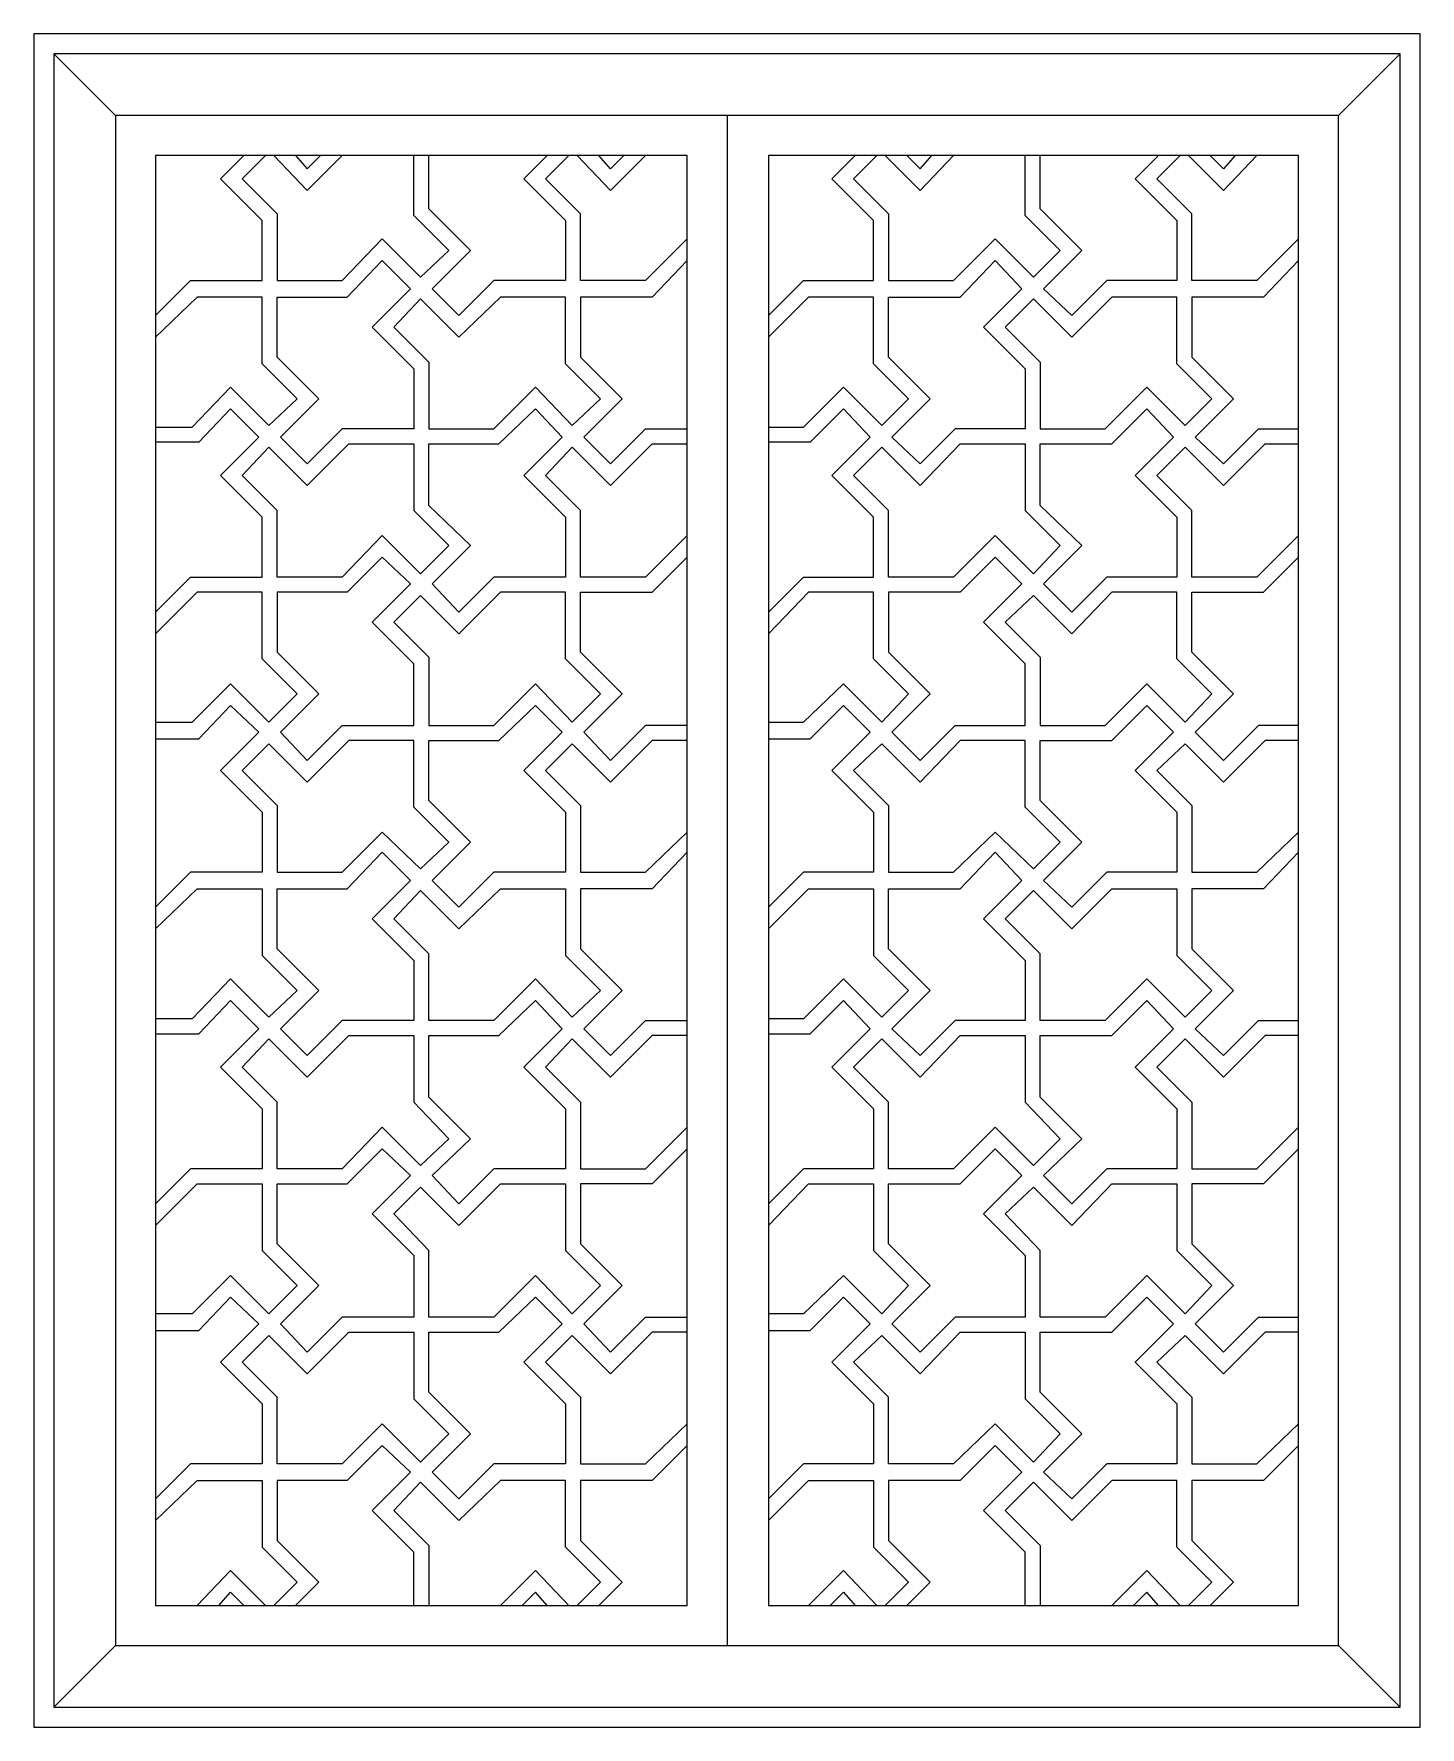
# Model space of a CAD drawing. Header units: centimetres. Extents: x -7.3 to 12.2, y -11.6 to 12.2.
import ezdxf

# ---------------------------------------------------------------- set-up
doc = ezdxf.new("R2010")
doc.units = ezdxf.units.CM
doc.header["$MEASUREMENT"] = 0
doc.layers.add('layer 1', color=7, linetype='Continuous')

msp = doc.modelspace()

# ---------------------------------------------------------------- linework, layer by layer
at = {"layer": 'layer 1', "color": 250, "lineweight": 0}
for points, knots in [([(-7.27422, 12.21956), (-7.27422, 12.21956), (12.20166, 12.21956), (12.20166, 12.21956), (12.20166, 12.21956), (12.20166, 12.21956), (12.20166, -11.56361), (12.20166, -11.56361), (12.20166, -11.56361), (12.20166, -11.56361), (-7.27422, -11.56361), (-7.27422, -11.56361), (-7.27422, -11.56361), (-7.27422, -11.56361), (-7.27422, 12.21956), (-7.27422, 12.21956)], [0, 0, 0, 0, 0.25, 0.25, 0.25, 0.25, 0.5, 0.5, 0.5, 0.5, 0.75, 0.75, 0.75, 0.75, 1, 1, 1, 1]), ([(-6.99327, 11.9386), (-6.99327, 11.9386), (11.92071, 11.9386), (11.92071, 11.9386), (11.92071, 11.9386), (11.92071, 11.9386), (11.92071, -11.28266), (11.92071, -11.28266), (11.92071, -11.28266), (11.92071, -11.28266), (-6.99327, -11.28266), (-6.99327, -11.28266), (-6.99327, -11.28266), (-6.99327, -11.28266), (-6.99327, 11.9386), (-6.99327, 11.9386)], [0, 0, 0, 0, 0.25, 0.25, 0.25, 0.25, 0.5, 0.5, 0.5, 0.5, 0.75, 0.75, 0.75, 0.75, 1, 1, 1, 1]), ([(-6.12724, 11.07257), (-6.12724, 11.07257), (11.05468, 11.07257), (11.05468, 11.07257), (11.05468, 11.07257), (11.05468, 11.07257), (11.05468, -10.41663), (11.05468, -10.41663), (11.05468, -10.41663), (11.05468, -10.41663), (-6.12724, -10.41663), (-6.12724, -10.41663), (-6.12724, -10.41663), (-6.12724, -10.41663), (-6.12724, 11.07257), (-6.12724, 11.07257)], [0, 0, 0, 0, 0.25, 0.25, 0.25, 0.25, 0.5, 0.5, 0.5, 0.5, 0.75, 0.75, 0.75, 0.75, 1, 1, 1, 1]), ([(-5.56533, -9.85472), (-5.56533, -9.85472), (-5.56533, 10.51066), (-5.56533, 10.51066), (-5.56533, 10.51066), (-5.56533, 10.51066), (1.90196, 10.51066), (1.90196, 10.51066), (1.90196, 10.51066), (1.90196, 10.51066), (1.90196, -9.85472), (1.90196, -9.85472), (1.90196, -9.85472), (1.90196, -9.85472), (-5.56533, -9.85472), (-5.56533, -9.85472)], [0, 0, 0, 0, 0.25, 0.25, 0.25, 0.25, 0.5, 0.5, 0.5, 0.5, 0.75, 0.75, 0.75, 0.75, 1, 1, 1, 1]), ([(-5.56533, 8.26332), (-5.56533, 8.26332), (-5.07381, 8.75514), (-5.07381, 8.75514), (-5.07381, 8.75514), (-5.07381, 8.75514), (-4.0673, 8.75514), (-4.0673, 8.75514), (-4.0673, 8.75514), (-4.0673, 8.75514), (-4.0673, 9.59771), (-4.0673, 9.59771), (-4.0673, 9.59771), (-4.0673, 9.59771), (-4.65237, 10.18308), (-4.65237, 10.18308), (-4.65237, 10.18308), (-4.65237, 10.18308), (-4.32479, 10.51066), (-4.32479, 10.51066)], [0, 0, 0, 0, 0.2, 0.2, 0.2, 0.2, 0.4, 0.4, 0.4, 0.4, 0.6, 0.6, 0.6, 0.6, 0.8, 0.8, 0.8, 0.8, 1, 1, 1, 1]), ([(-4.02037, 10.51066), (-4.02037, 10.51066), (-4.34795, 10.18308), (-4.34795, 10.18308), (-4.34795, 10.18308), (-4.34795, 10.18308), (-3.85643, 9.69126), (-3.85643, 9.69126), (-3.85643, 9.69126), (-3.85643, 9.69126), (-3.85643, 8.75514), (-3.85643, 8.75514), (-3.85643, 8.75514), (-3.85643, 8.75514), (-2.94348, 8.75514), (-2.94348, 8.75514), (-2.94348, 8.75514), (-2.94348, 8.75514), (-2.38186, 9.34021), (-2.38186, 9.34021), (-2.38186, 9.34021), (-2.38186, 9.34021), (-1.84342, 8.80177), (-1.84342, 8.80177), (-1.84342, 8.80177), (-1.84342, 8.80177), (-1.44545, 9.17627), (-1.44545, 9.17627), (-1.44545, 9.17627), (-1.44545, 9.17627), (-1.93697, 9.6681), (-1.93697, 9.6681), (-1.93697, 9.6681), (-1.93697, 9.6681), (-1.93697, 10.51066), (-1.93697, 10.51066)], [0, 0, 0, 0, 0.11111111, 0.11111111, 0.11111111, 0.11111111, 0.22222222, 0.22222222, 0.22222222, 0.22222222, 0.33333333, 0.33333333, 0.33333333, 0.33333333, 0.44444444, 0.44444444, 0.44444444, 0.44444444, 0.55555556, 0.55555556, 0.55555556, 0.55555556, 0.66666667, 0.66666667, 0.66666667, 0.66666667, 0.77777778, 0.77777778, 0.77777778, 0.77777778, 0.88888889, 0.88888889, 0.88888889, 0.88888889, 1, 1, 1, 1]), ([(-2.94348, 10.51066), (-2.94348, 10.51066), (-3.4353, 10.01914), (-3.4353, 10.01914), (-3.4353, 10.01914), (-3.4353, 10.01914), (-3.90336, 10.51066), (-3.90336, 10.51066)], [0, 0, 0, 0, 0.5, 0.5, 0.5, 0.5, 1, 1, 1, 1]), ([(-3.59894, 10.51066), (-3.59894, 10.51066), (-3.4353, 10.32326), (-3.4353, 10.32326), (-3.4353, 10.32326), (-3.4353, 10.32326), (-3.24789, 10.51066), (-3.24789, 10.51066)], [0, 0, 0, 0, 0.5, 0.5, 0.5, 0.5, 1, 1, 1, 1]), ([(-0.06443, 10.51066), (-0.06443, 10.51066), (-0.39201, 10.18308), (-0.39201, 10.18308), (-0.39201, 10.18308), (-0.39201, 10.18308), (0.19306, 9.59771), (0.19306, 9.59771), (0.19306, 9.59771), (0.19306, 9.59771), (0.19306, 8.75514), (0.19306, 8.75514), (0.19306, 8.75514), (0.19306, 8.75514), (-0.81345, 8.75514), (-0.81345, 8.75514), (-0.81345, 8.75514), (-0.81345, 8.75514), (-1.30497, 8.26332), (-1.30497, 8.26332), (-1.30497, 8.26332), (-1.30497, 8.26332), (-1.67948, 8.63813), (-1.67948, 8.63813), (-1.67948, 8.63813), (-1.67948, 8.63813), (-1.14103, 9.17627), (-1.14103, 9.17627), (-1.14103, 9.17627), (-1.14103, 9.17627), (-1.7264, 9.76165), (-1.7264, 9.76165), (-1.7264, 9.76165), (-1.7264, 9.76165), (-1.7264, 10.51066), (-1.7264, 10.51066)], [0, 0, 0, 0, 0.11111111, 0.11111111, 0.11111111, 0.11111111, 0.22222222, 0.22222222, 0.22222222, 0.22222222, 0.33333333, 0.33333333, 0.33333333, 0.33333333, 0.44444444, 0.44444444, 0.44444444, 0.44444444, 0.55555556, 0.55555556, 0.55555556, 0.55555556, 0.66666667, 0.66666667, 0.66666667, 0.66666667, 0.77777778, 0.77777778, 0.77777778, 0.77777778, 0.88888889, 0.88888889, 0.88888889, 0.88888889, 1, 1, 1, 1]), ([(1.90196, 9.34021), (1.90196, 9.34021), (1.31688, 8.75514), (1.31688, 8.75514), (1.31688, 8.75514), (1.31688, 8.75514), (0.40393, 8.75514), (0.40393, 8.75514), (0.40393, 8.75514), (0.40393, 8.75514), (0.40393, 9.69126), (0.40393, 9.69126), (0.40393, 9.69126), (0.40393, 9.69126), (-0.08759, 10.18308), (-0.08759, 10.18308), (-0.08759, 10.18308), (-0.08759, 10.18308), (0.23999, 10.51066), (0.23999, 10.51066)], [0, 0, 0, 0, 0.2, 0.2, 0.2, 0.2, 0.4, 0.4, 0.4, 0.4, 0.6, 0.6, 0.6, 0.6, 0.8, 0.8, 0.8, 0.8, 1, 1, 1, 1]), ([(0.357, 10.51066), (0.357, 10.51066), (0.82506, 10.01914), (0.82506, 10.01914), (0.82506, 10.01914), (0.82506, 10.01914), (1.31688, 10.51066), (1.31688, 10.51066)], [0, 0, 0, 0, 0.5, 0.5, 0.5, 0.5, 1, 1, 1, 1]), ([(1.01247, 10.51066), (1.01247, 10.51066), (0.82506, 10.32326), (0.82506, 10.32326), (0.82506, 10.32326), (0.82506, 10.32326), (0.66142, 10.51066), (0.66142, 10.51066)], [0, 0, 0, 0, 0.5, 0.5, 0.5, 0.5, 1, 1, 1, 1]), ([(3.04894, -9.85472), (3.04894, -9.85472), (3.04894, 10.51066), (3.04894, 10.51066), (3.04894, 10.51066), (3.04894, 10.51066), (10.49307, 10.51066), (10.49307, 10.51066), (10.49307, 10.51066), (10.49307, 10.51066), (10.49307, -9.85472), (10.49307, -9.85472), (10.49307, -9.85472), (10.49307, -9.85472), (3.04894, -9.85472), (3.04894, -9.85472)], [0, 0, 0, 0, 0.25, 0.25, 0.25, 0.25, 0.5, 0.5, 0.5, 0.5, 0.75, 0.75, 0.75, 0.75, 1, 1, 1, 1]), ([(3.04894, 8.26332), (3.04894, 8.26332), (3.54046, 8.75514), (3.54046, 8.75514), (3.54046, 8.75514), (3.54046, 8.75514), (4.52381, 8.75514), (4.52381, 8.75514), (4.52381, 8.75514), (4.52381, 8.75514), (4.52381, 9.59771), (4.52381, 9.59771), (4.52381, 9.59771), (4.52381, 9.59771), (3.93844, 10.18308), (3.93844, 10.18308), (3.93844, 10.18308), (3.93844, 10.18308), (4.26632, 10.51066), (4.26632, 10.51066)], [0, 0, 0, 0, 0.2, 0.2, 0.2, 0.2, 0.4, 0.4, 0.4, 0.4, 0.6, 0.6, 0.6, 0.6, 0.8, 0.8, 0.8, 0.8, 1, 1, 1, 1]), ([(4.57044, 10.51066), (4.57044, 10.51066), (4.24285, 10.18308), (4.24285, 10.18308), (4.24285, 10.18308), (4.24285, 10.18308), (4.73438, 9.69126), (4.73438, 9.69126), (4.73438, 9.69126), (4.73438, 9.69126), (4.73438, 8.75514), (4.73438, 8.75514), (4.73438, 8.75514), (4.73438, 8.75514), (5.64733, 8.75514), (5.64733, 8.75514), (5.64733, 8.75514), (5.64733, 8.75514), (6.23271, 9.34021), (6.23271, 9.34021), (6.23271, 9.34021), (6.23271, 9.34021), (6.77085, 8.80177), (6.77085, 8.80177), (6.77085, 8.80177), (6.77085, 8.80177), (7.14536, 9.17627), (7.14536, 9.17627), (7.14536, 9.17627), (7.14536, 9.17627), (6.65384, 9.6681), (6.65384, 9.6681), (6.65384, 9.6681), (6.65384, 9.6681), (6.65384, 10.51066), (6.65384, 10.51066)], [0, 0, 0, 0, 0.11111111, 0.11111111, 0.11111111, 0.11111111, 0.22222222, 0.22222222, 0.22222222, 0.22222222, 0.33333333, 0.33333333, 0.33333333, 0.33333333, 0.44444444, 0.44444444, 0.44444444, 0.44444444, 0.55555556, 0.55555556, 0.55555556, 0.55555556, 0.66666667, 0.66666667, 0.66666667, 0.66666667, 0.77777778, 0.77777778, 0.77777778, 0.77777778, 0.88888889, 0.88888889, 0.88888889, 0.88888889, 1, 1, 1, 1]), ([(5.64733, 10.51066), (5.64733, 10.51066), (5.17927, 10.01914), (5.17927, 10.01914), (5.17927, 10.01914), (5.17927, 10.01914), (4.68775, 10.51066), (4.68775, 10.51066)], [0, 0, 0, 0, 0.5, 0.5, 0.5, 0.5, 1, 1, 1, 1]), ([(4.99187, 10.51066), (4.99187, 10.51066), (5.17927, 10.32326), (5.17927, 10.32326), (5.17927, 10.32326), (5.17927, 10.32326), (5.34291, 10.51066), (5.34291, 10.51066)], [0, 0, 0, 0, 0.5, 0.5, 0.5, 0.5, 1, 1, 1, 1]), ([(8.52668, 10.51066), (8.52668, 10.51066), (8.19879, 10.18308), (8.19879, 10.18308), (8.19879, 10.18308), (8.19879, 10.18308), (8.78417, 9.59771), (8.78417, 9.59771), (8.78417, 9.59771), (8.78417, 9.59771), (8.78417, 8.75514), (8.78417, 8.75514), (8.78417, 8.75514), (8.78417, 8.75514), (7.80082, 8.75514), (7.80082, 8.75514), (7.80082, 8.75514), (7.80082, 8.75514), (7.3093, 8.26332), (7.3093, 8.26332), (7.3093, 8.26332), (7.3093, 8.26332), (6.91133, 8.63813), (6.91133, 8.63813), (6.91133, 8.63813), (6.91133, 8.63813), (7.44978, 9.17627), (7.44978, 9.17627), (7.44978, 9.17627), (7.44978, 9.17627), (6.86471, 9.76165), (6.86471, 9.76165), (6.86471, 9.76165), (6.86471, 9.76165), (6.86471, 10.51066), (6.86471, 10.51066)], [0, 0, 0, 0, 0.11111111, 0.11111111, 0.11111111, 0.11111111, 0.22222222, 0.22222222, 0.22222222, 0.22222222, 0.33333333, 0.33333333, 0.33333333, 0.33333333, 0.44444444, 0.44444444, 0.44444444, 0.44444444, 0.55555556, 0.55555556, 0.55555556, 0.55555556, 0.66666667, 0.66666667, 0.66666667, 0.66666667, 0.77777778, 0.77777778, 0.77777778, 0.77777778, 0.88888889, 0.88888889, 0.88888889, 0.88888889, 1, 1, 1, 1]), ([(10.49307, 9.34021), (10.49307, 9.34021), (9.90769, 8.75514), (9.90769, 8.75514), (9.90769, 8.75514), (9.90769, 8.75514), (8.99474, 8.75514), (8.99474, 8.75514), (8.99474, 8.75514), (8.99474, 8.75514), (8.99474, 9.69126), (8.99474, 9.69126), (8.99474, 9.69126), (8.99474, 9.69126), (8.50321, 10.18308), (8.50321, 10.18308), (8.50321, 10.18308), (8.50321, 10.18308), (8.83079, 10.51066), (8.83079, 10.51066)], [0, 0, 0, 0, 0.2, 0.2, 0.2, 0.2, 0.4, 0.4, 0.4, 0.4, 0.6, 0.6, 0.6, 0.6, 0.8, 0.8, 0.8, 0.8, 1, 1, 1, 1]), ([(8.94811, 10.51066), (8.94811, 10.51066), (9.43963, 10.01914), (9.43963, 10.01914), (9.43963, 10.01914), (9.43963, 10.01914), (9.90769, 10.51066), (9.90769, 10.51066)], [0, 0, 0, 0, 0.5, 0.5, 0.5, 0.5, 1, 1, 1, 1]), ([(9.60327, 10.51066), (9.60327, 10.51066), (9.43963, 10.32326), (9.43963, 10.32326), (9.43963, 10.32326), (9.43963, 10.32326), (9.25223, 10.51066), (9.25223, 10.51066)], [0, 0, 0, 0, 0.5, 0.5, 0.5, 0.5, 1, 1, 1, 1]), ([(-2.94348, 6.67174), (-2.94348, 6.67174), (-1.93697, 6.67174), (-1.93697, 6.67174), (-1.93697, 6.67174), (-1.93697, 6.67174), (-1.93697, 7.5143), (-1.93697, 7.5143), (-1.93697, 7.5143), (-1.93697, 7.5143), (-2.52234, 8.09968), (-2.52234, 8.09968), (-2.52234, 8.09968), (-2.52234, 8.09968), (-1.98389, 8.63813), (-1.98389, 8.63813), (-1.98389, 8.63813), (-1.98389, 8.63813), (-2.38186, 9.03579), (-2.38186, 9.03579), (-2.38186, 9.03579), (-2.38186, 9.03579), (-2.87339, 8.52081), (-2.87339, 8.52081), (-2.87339, 8.52081), (-2.87339, 8.52081), (-3.85643, 8.52081), (-3.85643, 8.52081), (-3.85643, 8.52081), (-3.85643, 8.52081), (-3.85643, 7.67824), (-3.85643, 7.67824), (-3.85643, 7.67824), (-3.85643, 7.67824), (-3.27136, 7.09287), (-3.27136, 7.09287), (-3.27136, 7.09287), (-3.27136, 7.09287), (-3.80981, 6.55472), (-3.80981, 6.55472), (-3.80981, 6.55472), (-3.80981, 6.55472), (-3.4353, 6.18021), (-3.4353, 6.18021), (-3.4353, 6.18021), (-3.4353, 6.18021), (-2.94348, 6.67174), (-2.94348, 6.67174)], [0, 0, 0, 0, 0.08333333, 0.08333333, 0.08333333, 0.08333333, 0.16666667, 0.16666667, 0.16666667, 0.16666667, 0.25, 0.25, 0.25, 0.25, 0.33333333, 0.33333333, 0.33333333, 0.33333333, 0.41666667, 0.41666667, 0.41666667, 0.41666667, 0.5, 0.5, 0.5, 0.5, 0.58333333, 0.58333333, 0.58333333, 0.58333333, 0.66666667, 0.66666667, 0.66666667, 0.66666667, 0.75, 0.75, 0.75, 0.75, 0.83333333, 0.83333333, 0.83333333, 0.83333333, 0.91666667, 0.91666667, 0.91666667, 0.91666667, 1, 1, 1, 1]), ([(1.90196, 9.03579), (1.90196, 9.03579), (1.41044, 8.52081), (1.41044, 8.52081), (1.41044, 8.52081), (1.41044, 8.52081), (0.40393, 8.52081), (0.40393, 8.52081), (0.40393, 8.52081), (0.40393, 8.52081), (0.40393, 7.67824), (0.40393, 7.67824), (0.40393, 7.67824), (0.40393, 7.67824), (0.989, 7.09287), (0.989, 7.09287), (0.989, 7.09287), (0.989, 7.09287), (0.45055, 6.55472), (0.45055, 6.55472), (0.45055, 6.55472), (0.45055, 6.55472), (0.82506, 6.18021), (0.82506, 6.18021), (0.82506, 6.18021), (0.82506, 6.18021), (1.31688, 6.67174), (1.31688, 6.67174), (1.31688, 6.67174), (1.31688, 6.67174), (1.90196, 6.67174), (1.90196, 6.67174)], [0, 0, 0, 0, 0.125, 0.125, 0.125, 0.125, 0.25, 0.25, 0.25, 0.25, 0.375, 0.375, 0.375, 0.375, 0.5, 0.5, 0.5, 0.5, 0.625, 0.625, 0.625, 0.625, 0.75, 0.75, 0.75, 0.75, 0.875, 0.875, 0.875, 0.875, 1, 1, 1, 1]), ([(5.67079, 6.67174), (5.67079, 6.67174), (6.65384, 6.67174), (6.65384, 6.67174), (6.65384, 6.67174), (6.65384, 6.67174), (6.65384, 7.5143), (6.65384, 7.5143), (6.65384, 7.5143), (6.65384, 7.5143), (6.06877, 8.09968), (6.06877, 8.09968), (6.06877, 8.09968), (6.06877, 8.09968), (6.60721, 8.63813), (6.60721, 8.63813), (6.60721, 8.63813), (6.60721, 8.63813), (6.23271, 9.03579), (6.23271, 9.03579), (6.23271, 9.03579), (6.23271, 9.03579), (5.74088, 8.52081), (5.74088, 8.52081), (5.74088, 8.52081), (5.74088, 8.52081), (4.73438, 8.52081), (4.73438, 8.52081), (4.73438, 8.52081), (4.73438, 8.52081), (4.73438, 7.67824), (4.73438, 7.67824), (4.73438, 7.67824), (4.73438, 7.67824), (5.31975, 7.09287), (5.31975, 7.09287), (5.31975, 7.09287), (5.31975, 7.09287), (4.7813, 6.55472), (4.7813, 6.55472), (4.7813, 6.55472), (4.7813, 6.55472), (5.17927, 6.18021), (5.17927, 6.18021), (5.17927, 6.18021), (5.17927, 6.18021), (5.67079, 6.67174), (5.67079, 6.67174)], [0, 0, 0, 0, 0.08333333, 0.08333333, 0.08333333, 0.08333333, 0.16666667, 0.16666667, 0.16666667, 0.16666667, 0.25, 0.25, 0.25, 0.25, 0.33333333, 0.33333333, 0.33333333, 0.33333333, 0.41666667, 0.41666667, 0.41666667, 0.41666667, 0.5, 0.5, 0.5, 0.5, 0.58333333, 0.58333333, 0.58333333, 0.58333333, 0.66666667, 0.66666667, 0.66666667, 0.66666667, 0.75, 0.75, 0.75, 0.75, 0.83333333, 0.83333333, 0.83333333, 0.83333333, 0.91666667, 0.91666667, 0.91666667, 0.91666667, 1, 1, 1, 1]), ([(10.49307, 9.03579), (10.49307, 9.03579), (10.00124, 8.52081), (10.00124, 8.52081), (10.00124, 8.52081), (10.00124, 8.52081), (8.99474, 8.52081), (8.99474, 8.52081), (8.99474, 8.52081), (8.99474, 8.52081), (8.99474, 7.67824), (8.99474, 7.67824), (8.99474, 7.67824), (8.99474, 7.67824), (9.58011, 7.09287), (9.58011, 7.09287), (9.58011, 7.09287), (9.58011, 7.09287), (9.04166, 6.55472), (9.04166, 6.55472), (9.04166, 6.55472), (9.04166, 6.55472), (9.43963, 6.18021), (9.43963, 6.18021), (9.43963, 6.18021), (9.43963, 6.18021), (9.93115, 6.67174), (9.93115, 6.67174), (9.93115, 6.67174), (9.93115, 6.67174), (10.49307, 6.67174), (10.49307, 6.67174)], [0, 0, 0, 0, 0.125, 0.125, 0.125, 0.125, 0.25, 0.25, 0.25, 0.25, 0.375, 0.375, 0.375, 0.375, 0.5, 0.5, 0.5, 0.5, 0.625, 0.625, 0.625, 0.625, 0.75, 0.75, 0.75, 0.75, 0.875, 0.875, 0.875, 0.875, 1, 1, 1, 1]), ([(-5.56533, 6.6952), (-5.56533, 6.6952), (-5.05034, 6.6952), (-5.05034, 6.6952), (-5.05034, 6.6952), (-5.05034, 6.6952), (-4.51189, 7.25681), (-4.51189, 7.25681), (-4.51189, 7.25681), (-4.51189, 7.25681), (-3.97345, 6.71836), (-3.97345, 6.71836), (-3.97345, 6.71836), (-3.97345, 6.71836), (-3.57548, 7.09287), (-3.57548, 7.09287), (-3.57548, 7.09287), (-3.57548, 7.09287), (-4.0673, 7.58469), (-4.0673, 7.58469), (-4.0673, 7.58469), (-4.0673, 7.58469), (-4.0673, 8.52081), (-4.0673, 8.52081), (-4.0673, 8.52081), (-4.0673, 8.52081), (-4.98025, 8.52081), (-4.98025, 8.52081), (-4.98025, 8.52081), (-4.98025, 8.52081), (-5.56533, 7.9592), (-5.56533, 7.9592)], [0, 0, 0, 0, 0.125, 0.125, 0.125, 0.125, 0.25, 0.25, 0.25, 0.25, 0.375, 0.375, 0.375, 0.375, 0.5, 0.5, 0.5, 0.5, 0.625, 0.625, 0.625, 0.625, 0.75, 0.75, 0.75, 0.75, 0.875, 0.875, 0.875, 0.875, 1, 1, 1, 1]), ([(0.19306, 7.58469), (0.19306, 7.58469), (0.68488, 7.09287), (0.68488, 7.09287), (0.68488, 7.09287), (0.68488, 7.09287), (0.28691, 6.71836), (0.28691, 6.71836), (0.28691, 6.71836), (0.28691, 6.71836), (-0.22807, 7.25681), (-0.22807, 7.25681), (-0.22807, 7.25681), (-0.22807, 7.25681), (-0.81345, 6.67174), (-0.81345, 6.67174), (-0.81345, 6.67174), (-0.81345, 6.67174), (-1.7264, 6.67174), (-1.7264, 6.67174), (-1.7264, 6.67174), (-1.7264, 6.67174), (-1.7264, 7.60785), (-1.7264, 7.60785), (-1.7264, 7.60785), (-1.7264, 7.60785), (-2.21792, 8.09968), (-2.21792, 8.09968), (-2.21792, 8.09968), (-2.21792, 8.09968), (-1.84342, 8.49765), (-1.84342, 8.49765), (-1.84342, 8.49765), (-1.84342, 8.49765), (-1.30497, 7.9592), (-1.30497, 7.9592), (-1.30497, 7.9592), (-1.30497, 7.9592), (-0.71989, 8.52081), (-0.71989, 8.52081), (-0.71989, 8.52081), (-0.71989, 8.52081), (0.19306, 8.52081), (0.19306, 8.52081), (0.19306, 8.52081), (0.19306, 8.52081), (0.19306, 7.58469), (0.19306, 7.58469)], [0, 0, 0, 0, 0.08333333, 0.08333333, 0.08333333, 0.08333333, 0.16666667, 0.16666667, 0.16666667, 0.16666667, 0.25, 0.25, 0.25, 0.25, 0.33333333, 0.33333333, 0.33333333, 0.33333333, 0.41666667, 0.41666667, 0.41666667, 0.41666667, 0.5, 0.5, 0.5, 0.5, 0.58333333, 0.58333333, 0.58333333, 0.58333333, 0.66666667, 0.66666667, 0.66666667, 0.66666667, 0.75, 0.75, 0.75, 0.75, 0.83333333, 0.83333333, 0.83333333, 0.83333333, 0.91666667, 0.91666667, 0.91666667, 0.91666667, 1, 1, 1, 1]), ([(3.04894, 6.6952), (3.04894, 6.6952), (3.54046, 6.6952), (3.54046, 6.6952), (3.54046, 6.6952), (3.54046, 6.6952), (4.10238, 7.25681), (4.10238, 7.25681), (4.10238, 7.25681), (4.10238, 7.25681), (4.64082, 6.71836), (4.64082, 6.71836), (4.64082, 6.71836), (4.64082, 6.71836), (5.01533, 7.09287), (5.01533, 7.09287), (5.01533, 7.09287), (5.01533, 7.09287), (4.52381, 7.58469), (4.52381, 7.58469), (4.52381, 7.58469), (4.52381, 7.58469), (4.52381, 8.52081), (4.52381, 8.52081), (4.52381, 8.52081), (4.52381, 8.52081), (3.61085, 8.52081), (3.61085, 8.52081), (3.61085, 8.52081), (3.61085, 8.52081), (3.04894, 7.9592), (3.04894, 7.9592)], [0, 0, 0, 0, 0.125, 0.125, 0.125, 0.125, 0.25, 0.25, 0.25, 0.25, 0.375, 0.375, 0.375, 0.375, 0.5, 0.5, 0.5, 0.5, 0.625, 0.625, 0.625, 0.625, 0.75, 0.75, 0.75, 0.75, 0.875, 0.875, 0.875, 0.875, 1, 1, 1, 1]), ([(8.78417, 7.58469), (8.78417, 7.58469), (9.27569, 7.09287), (9.27569, 7.09287), (9.27569, 7.09287), (9.27569, 7.09287), (8.90118, 6.71836), (8.90118, 6.71836), (8.90118, 6.71836), (8.90118, 6.71836), (8.36274, 7.25681), (8.36274, 7.25681), (8.36274, 7.25681), (8.36274, 7.25681), (7.77766, 6.67174), (7.77766, 6.67174), (7.77766, 6.67174), (7.77766, 6.67174), (6.86471, 6.67174), (6.86471, 6.67174), (6.86471, 6.67174), (6.86471, 6.67174), (6.86471, 7.60785), (6.86471, 7.60785), (6.86471, 7.60785), (6.86471, 7.60785), (6.37288, 8.09968), (6.37288, 8.09968), (6.37288, 8.09968), (6.37288, 8.09968), (6.77085, 8.49765), (6.77085, 8.49765), (6.77085, 8.49765), (6.77085, 8.49765), (7.3093, 7.9592), (7.3093, 7.9592), (7.3093, 7.9592), (7.3093, 7.9592), (7.87121, 8.52081), (7.87121, 8.52081), (7.87121, 8.52081), (7.87121, 8.52081), (8.78417, 8.52081), (8.78417, 8.52081), (8.78417, 8.52081), (8.78417, 8.52081), (8.78417, 7.58469), (8.78417, 7.58469)], [0, 0, 0, 0, 0.08333333, 0.08333333, 0.08333333, 0.08333333, 0.16666667, 0.16666667, 0.16666667, 0.16666667, 0.25, 0.25, 0.25, 0.25, 0.33333333, 0.33333333, 0.33333333, 0.33333333, 0.41666667, 0.41666667, 0.41666667, 0.41666667, 0.5, 0.5, 0.5, 0.5, 0.58333333, 0.58333333, 0.58333333, 0.58333333, 0.66666667, 0.66666667, 0.66666667, 0.66666667, 0.75, 0.75, 0.75, 0.75, 0.83333333, 0.83333333, 0.83333333, 0.83333333, 0.91666667, 0.91666667, 0.91666667, 0.91666667, 1, 1, 1, 1]), ([(-5.56533, 4.09681), (-5.56533, 4.09681), (-5.07381, 4.58833), (-5.07381, 4.58833), (-5.07381, 4.58833), (-5.07381, 4.58833), (-4.0673, 4.58833), (-4.0673, 4.58833), (-4.0673, 4.58833), (-4.0673, 4.58833), (-4.0673, 5.4309), (-4.0673, 5.4309), (-4.0673, 5.4309), (-4.0673, 5.4309), (-4.65237, 6.01627), (-4.65237, 6.01627), (-4.65237, 6.01627), (-4.65237, 6.01627), (-4.11392, 6.55472), (-4.11392, 6.55472), (-4.11392, 6.55472), (-4.11392, 6.55472), (-4.51189, 6.95269), (-4.51189, 6.95269), (-4.51189, 6.95269), (-4.51189, 6.95269), (-4.95679, 6.48433), (-4.95679, 6.48433), (-4.95679, 6.48433), (-4.95679, 6.48433), (-5.56533, 6.48433), (-5.56533, 6.48433)], [0, 0, 0, 0, 0.125, 0.125, 0.125, 0.125, 0.25, 0.25, 0.25, 0.25, 0.375, 0.375, 0.375, 0.375, 0.5, 0.5, 0.5, 0.5, 0.625, 0.625, 0.625, 0.625, 0.75, 0.75, 0.75, 0.75, 0.875, 0.875, 0.875, 0.875, 1, 1, 1, 1]), ([(-1.14103, 5.03293), (-1.14103, 5.03293), (-1.67948, 4.49478), (-1.67948, 4.49478), (-1.67948, 4.49478), (-1.67948, 4.49478), (-1.30497, 4.09681), (-1.30497, 4.09681), (-1.30497, 4.09681), (-1.30497, 4.09681), (-0.81345, 4.58833), (-0.81345, 4.58833), (-0.81345, 4.58833), (-0.81345, 4.58833), (0.19306, 4.58833), (0.19306, 4.58833), (0.19306, 4.58833), (0.19306, 4.58833), (0.19306, 5.4309), (0.19306, 5.4309), (0.19306, 5.4309), (0.19306, 5.4309), (-0.39201, 6.01627), (-0.39201, 6.01627), (-0.39201, 6.01627), (-0.39201, 6.01627), (0.14644, 6.55472), (0.14644, 6.55472), (0.14644, 6.55472), (0.14644, 6.55472), (-0.22807, 6.95269), (-0.22807, 6.95269), (-0.22807, 6.95269), (-0.22807, 6.95269), (-0.74306, 6.46087), (-0.74306, 6.46087), (-0.74306, 6.46087), (-0.74306, 6.46087), (-1.7264, 6.46087), (-1.7264, 6.46087), (-1.7264, 6.46087), (-1.7264, 6.46087), (-1.7264, 5.59484), (-1.7264, 5.59484), (-1.7264, 5.59484), (-1.7264, 5.59484), (-1.14103, 5.03293), (-1.14103, 5.03293)], [0, 0, 0, 0, 0.08333333, 0.08333333, 0.08333333, 0.08333333, 0.16666667, 0.16666667, 0.16666667, 0.16666667, 0.25, 0.25, 0.25, 0.25, 0.33333333, 0.33333333, 0.33333333, 0.33333333, 0.41666667, 0.41666667, 0.41666667, 0.41666667, 0.5, 0.5, 0.5, 0.5, 0.58333333, 0.58333333, 0.58333333, 0.58333333, 0.66666667, 0.66666667, 0.66666667, 0.66666667, 0.75, 0.75, 0.75, 0.75, 0.83333333, 0.83333333, 0.83333333, 0.83333333, 0.91666667, 0.91666667, 0.91666667, 0.91666667, 1, 1, 1, 1]), ([(3.04894, 4.09681), (3.04894, 4.09681), (3.54046, 4.58833), (3.54046, 4.58833), (3.54046, 4.58833), (3.54046, 4.58833), (4.52381, 4.58833), (4.52381, 4.58833), (4.52381, 4.58833), (4.52381, 4.58833), (4.52381, 5.4309), (4.52381, 5.4309), (4.52381, 5.4309), (4.52381, 5.4309), (3.93844, 6.01627), (3.93844, 6.01627), (3.93844, 6.01627), (3.93844, 6.01627), (4.47688, 6.55472), (4.47688, 6.55472), (4.47688, 6.55472), (4.47688, 6.55472), (4.10238, 6.95269), (4.10238, 6.95269), (4.10238, 6.95269), (4.10238, 6.95269), (3.63432, 6.48433), (3.63432, 6.48433), (3.63432, 6.48433), (3.63432, 6.48433), (3.04894, 6.48433), (3.04894, 6.48433)], [0, 0, 0, 0, 0.125, 0.125, 0.125, 0.125, 0.25, 0.25, 0.25, 0.25, 0.375, 0.375, 0.375, 0.375, 0.5, 0.5, 0.5, 0.5, 0.625, 0.625, 0.625, 0.625, 0.75, 0.75, 0.75, 0.75, 0.875, 0.875, 0.875, 0.875, 1, 1, 1, 1]), ([(7.44978, 5.03293), (7.44978, 5.03293), (6.91133, 4.49478), (6.91133, 4.49478), (6.91133, 4.49478), (6.91133, 4.49478), (7.3093, 4.09681), (7.3093, 4.09681), (7.3093, 4.09681), (7.3093, 4.09681), (7.80082, 4.58833), (7.80082, 4.58833), (7.80082, 4.58833), (7.80082, 4.58833), (8.78417, 4.58833), (8.78417, 4.58833), (8.78417, 4.58833), (8.78417, 4.58833), (8.78417, 5.4309), (8.78417, 5.4309), (8.78417, 5.4309), (8.78417, 5.4309), (8.19879, 6.01627), (8.19879, 6.01627), (8.19879, 6.01627), (8.19879, 6.01627), (8.73724, 6.55472), (8.73724, 6.55472), (8.73724, 6.55472), (8.73724, 6.55472), (8.36274, 6.95269), (8.36274, 6.95269), (8.36274, 6.95269), (8.36274, 6.95269), (7.87121, 6.46087), (7.87121, 6.46087), (7.87121, 6.46087), (7.87121, 6.46087), (6.86471, 6.46087), (6.86471, 6.46087), (6.86471, 6.46087), (6.86471, 6.46087), (6.86471, 5.59484), (6.86471, 5.59484), (6.86471, 5.59484), (6.86471, 5.59484), (7.44978, 5.03293), (7.44978, 5.03293)], [0, 0, 0, 0, 0.08333333, 0.08333333, 0.08333333, 0.08333333, 0.16666667, 0.16666667, 0.16666667, 0.16666667, 0.25, 0.25, 0.25, 0.25, 0.33333333, 0.33333333, 0.33333333, 0.33333333, 0.41666667, 0.41666667, 0.41666667, 0.41666667, 0.5, 0.5, 0.5, 0.5, 0.58333333, 0.58333333, 0.58333333, 0.58333333, 0.66666667, 0.66666667, 0.66666667, 0.66666667, 0.75, 0.75, 0.75, 0.75, 0.83333333, 0.83333333, 0.83333333, 0.83333333, 0.91666667, 0.91666667, 0.91666667, 0.91666667, 1, 1, 1, 1]), ([(-3.85643, 5.52475), (-3.85643, 5.52475), (-3.85643, 4.58833), (-3.85643, 4.58833), (-3.85643, 4.58833), (-3.85643, 4.58833), (-2.94348, 4.58833), (-2.94348, 4.58833), (-2.94348, 4.58833), (-2.94348, 4.58833), (-2.38186, 5.17341), (-2.38186, 5.17341), (-2.38186, 5.17341), (-2.38186, 5.17341), (-1.84342, 4.63526), (-1.84342, 4.63526), (-1.84342, 4.63526), (-1.84342, 4.63526), (-1.44545, 5.03293), (-1.44545, 5.03293), (-1.44545, 5.03293), (-1.44545, 5.03293), (-1.93697, 5.52475), (-1.93697, 5.52475), (-1.93697, 5.52475), (-1.93697, 5.52475), (-1.93697, 6.46087), (-1.93697, 6.46087), (-1.93697, 6.46087), (-1.93697, 6.46087), (-2.84992, 6.46087), (-2.84992, 6.46087), (-2.84992, 6.46087), (-2.84992, 6.46087), (-3.4353, 5.8758), (-3.4353, 5.8758), (-3.4353, 5.8758), (-3.4353, 5.8758), (-3.97345, 6.41424), (-3.97345, 6.41424), (-3.97345, 6.41424), (-3.97345, 6.41424), (-4.34795, 6.01627), (-4.34795, 6.01627), (-4.34795, 6.01627), (-4.34795, 6.01627), (-3.85643, 5.52475), (-3.85643, 5.52475)], [0, 0, 0, 0, 0.08333333, 0.08333333, 0.08333333, 0.08333333, 0.16666667, 0.16666667, 0.16666667, 0.16666667, 0.25, 0.25, 0.25, 0.25, 0.33333333, 0.33333333, 0.33333333, 0.33333333, 0.41666667, 0.41666667, 0.41666667, 0.41666667, 0.5, 0.5, 0.5, 0.5, 0.58333333, 0.58333333, 0.58333333, 0.58333333, 0.66666667, 0.66666667, 0.66666667, 0.66666667, 0.75, 0.75, 0.75, 0.75, 0.83333333, 0.83333333, 0.83333333, 0.83333333, 0.91666667, 0.91666667, 0.91666667, 0.91666667, 1, 1, 1, 1]), ([(1.90196, 5.17341), (1.90196, 5.17341), (1.31688, 4.58833), (1.31688, 4.58833), (1.31688, 4.58833), (1.31688, 4.58833), (0.40393, 4.58833), (0.40393, 4.58833), (0.40393, 4.58833), (0.40393, 4.58833), (0.40393, 5.52475), (0.40393, 5.52475), (0.40393, 5.52475), (0.40393, 5.52475), (-0.08759, 6.01627), (-0.08759, 6.01627), (-0.08759, 6.01627), (-0.08759, 6.01627), (0.28691, 6.41424), (0.28691, 6.41424), (0.28691, 6.41424), (0.28691, 6.41424), (0.82506, 5.8758), (0.82506, 5.8758), (0.82506, 5.8758), (0.82506, 5.8758), (1.41044, 6.46087), (1.41044, 6.46087), (1.41044, 6.46087), (1.41044, 6.46087), (1.90196, 6.46087), (1.90196, 6.46087)], [0, 0, 0, 0, 0.125, 0.125, 0.125, 0.125, 0.25, 0.25, 0.25, 0.25, 0.375, 0.375, 0.375, 0.375, 0.5, 0.5, 0.5, 0.5, 0.625, 0.625, 0.625, 0.625, 0.75, 0.75, 0.75, 0.75, 0.875, 0.875, 0.875, 0.875, 1, 1, 1, 1]), ([(4.73438, 5.52475), (4.73438, 5.52475), (4.73438, 4.58833), (4.73438, 4.58833), (4.73438, 4.58833), (4.73438, 4.58833), (5.64733, 4.58833), (5.64733, 4.58833), (5.64733, 4.58833), (5.64733, 4.58833), (6.23271, 5.17341), (6.23271, 5.17341), (6.23271, 5.17341), (6.23271, 5.17341), (6.77085, 4.63526), (6.77085, 4.63526), (6.77085, 4.63526), (6.77085, 4.63526), (7.14536, 5.03293), (7.14536, 5.03293), (7.14536, 5.03293), (7.14536, 5.03293), (6.65384, 5.52475), (6.65384, 5.52475), (6.65384, 5.52475), (6.65384, 5.52475), (6.65384, 6.46087), (6.65384, 6.46087), (6.65384, 6.46087), (6.65384, 6.46087), (5.74088, 6.46087), (5.74088, 6.46087), (5.74088, 6.46087), (5.74088, 6.46087), (5.17927, 5.8758), (5.17927, 5.8758), (5.17927, 5.8758), (5.17927, 5.8758), (4.64082, 6.41424), (4.64082, 6.41424), (4.64082, 6.41424), (4.64082, 6.41424), (4.24285, 6.01627), (4.24285, 6.01627), (4.24285, 6.01627), (4.24285, 6.01627), (4.73438, 5.52475), (4.73438, 5.52475)], [0, 0, 0, 0, 0.08333333, 0.08333333, 0.08333333, 0.08333333, 0.16666667, 0.16666667, 0.16666667, 0.16666667, 0.25, 0.25, 0.25, 0.25, 0.33333333, 0.33333333, 0.33333333, 0.33333333, 0.41666667, 0.41666667, 0.41666667, 0.41666667, 0.5, 0.5, 0.5, 0.5, 0.58333333, 0.58333333, 0.58333333, 0.58333333, 0.66666667, 0.66666667, 0.66666667, 0.66666667, 0.75, 0.75, 0.75, 0.75, 0.83333333, 0.83333333, 0.83333333, 0.83333333, 0.91666667, 0.91666667, 0.91666667, 0.91666667, 1, 1, 1, 1]), ([(10.49307, 5.17341), (10.49307, 5.17341), (9.90769, 4.58833), (9.90769, 4.58833), (9.90769, 4.58833), (9.90769, 4.58833), (8.99474, 4.58833), (8.99474, 4.58833), (8.99474, 4.58833), (8.99474, 4.58833), (8.99474, 5.52475), (8.99474, 5.52475), (8.99474, 5.52475), (8.99474, 5.52475), (8.50321, 6.01627), (8.50321, 6.01627), (8.50321, 6.01627), (8.50321, 6.01627), (8.90118, 6.41424), (8.90118, 6.41424), (8.90118, 6.41424), (8.90118, 6.41424), (9.43963, 5.8758), (9.43963, 5.8758), (9.43963, 5.8758), (9.43963, 5.8758), (10.02471, 6.46087), (10.02471, 6.46087), (10.02471, 6.46087), (10.02471, 6.46087), (10.49307, 6.46087), (10.49307, 6.46087)], [0, 0, 0, 0, 0.125, 0.125, 0.125, 0.125, 0.25, 0.25, 0.25, 0.25, 0.375, 0.375, 0.375, 0.375, 0.5, 0.5, 0.5, 0.5, 0.625, 0.625, 0.625, 0.625, 0.75, 0.75, 0.75, 0.75, 0.875, 0.875, 0.875, 0.875, 1, 1, 1, 1]), ([(-1.98389, 4.49478), (-1.98389, 4.49478), (-2.52234, 3.95633), (-2.52234, 3.95633), (-2.52234, 3.95633), (-2.52234, 3.95633), (-1.93697, 3.37096), (-1.93697, 3.37096), (-1.93697, 3.37096), (-1.93697, 3.37096), (-1.93697, 2.50493), (-1.93697, 2.50493), (-1.93697, 2.50493), (-1.93697, 2.50493), (-2.94348, 2.50493), (-2.94348, 2.50493), (-2.94348, 2.50493), (-2.94348, 2.50493), (-3.4353, 2.01341), (-3.4353, 2.01341), (-3.4353, 2.01341), (-3.4353, 2.01341), (-3.80981, 2.41138), (-3.80981, 2.41138), (-3.80981, 2.41138), (-3.80981, 2.41138), (-3.27136, 2.94982), (-3.27136, 2.94982), (-3.27136, 2.94982), (-3.27136, 2.94982), (-3.85643, 3.5349), (-3.85643, 3.5349), (-3.85643, 3.5349), (-3.85643, 3.5349), (-3.85643, 4.37777), (-3.85643, 4.37777), (-3.85643, 4.37777), (-3.85643, 4.37777), (-2.87339, 4.37777), (-2.87339, 4.37777), (-2.87339, 4.37777), (-2.87339, 4.37777), (-2.38186, 4.86929), (-2.38186, 4.86929), (-2.38186, 4.86929), (-2.38186, 4.86929), (-1.98389, 4.49478), (-1.98389, 4.49478)], [0, 0, 0, 0, 0.08333333, 0.08333333, 0.08333333, 0.08333333, 0.16666667, 0.16666667, 0.16666667, 0.16666667, 0.25, 0.25, 0.25, 0.25, 0.33333333, 0.33333333, 0.33333333, 0.33333333, 0.41666667, 0.41666667, 0.41666667, 0.41666667, 0.5, 0.5, 0.5, 0.5, 0.58333333, 0.58333333, 0.58333333, 0.58333333, 0.66666667, 0.66666667, 0.66666667, 0.66666667, 0.75, 0.75, 0.75, 0.75, 0.83333333, 0.83333333, 0.83333333, 0.83333333, 0.91666667, 0.91666667, 0.91666667, 0.91666667, 1, 1, 1, 1]), ([(1.90196, 2.50493), (1.90196, 2.50493), (1.31688, 2.50493), (1.31688, 2.50493), (1.31688, 2.50493), (1.31688, 2.50493), (0.82506, 2.01341), (0.82506, 2.01341), (0.82506, 2.01341), (0.82506, 2.01341), (0.45055, 2.41138), (0.45055, 2.41138), (0.45055, 2.41138), (0.45055, 2.41138), (0.989, 2.94982), (0.989, 2.94982), (0.989, 2.94982), (0.989, 2.94982), (0.40393, 3.5349), (0.40393, 3.5349), (0.40393, 3.5349), (0.40393, 3.5349), (0.40393, 4.37777), (0.40393, 4.37777), (0.40393, 4.37777), (0.40393, 4.37777), (1.41044, 4.37777), (1.41044, 4.37777), (1.41044, 4.37777), (1.41044, 4.37777), (1.90196, 4.86929), (1.90196, 4.86929)], [0, 0, 0, 0, 0.125, 0.125, 0.125, 0.125, 0.25, 0.25, 0.25, 0.25, 0.375, 0.375, 0.375, 0.375, 0.5, 0.5, 0.5, 0.5, 0.625, 0.625, 0.625, 0.625, 0.75, 0.75, 0.75, 0.75, 0.875, 0.875, 0.875, 0.875, 1, 1, 1, 1]), ([(6.60721, 4.49478), (6.60721, 4.49478), (6.06877, 3.95633), (6.06877, 3.95633), (6.06877, 3.95633), (6.06877, 3.95633), (6.65384, 3.37096), (6.65384, 3.37096), (6.65384, 3.37096), (6.65384, 3.37096), (6.65384, 2.50493), (6.65384, 2.50493), (6.65384, 2.50493), (6.65384, 2.50493), (5.67079, 2.50493), (5.67079, 2.50493), (5.67079, 2.50493), (5.67079, 2.50493), (5.17927, 2.01341), (5.17927, 2.01341), (5.17927, 2.01341), (5.17927, 2.01341), (4.7813, 2.41138), (4.7813, 2.41138), (4.7813, 2.41138), (4.7813, 2.41138), (5.31975, 2.94982), (5.31975, 2.94982), (5.31975, 2.94982), (5.31975, 2.94982), (4.73438, 3.5349), (4.73438, 3.5349), (4.73438, 3.5349), (4.73438, 3.5349), (4.73438, 4.37777), (4.73438, 4.37777), (4.73438, 4.37777), (4.73438, 4.37777), (5.74088, 4.37777), (5.74088, 4.37777), (5.74088, 4.37777), (5.74088, 4.37777), (6.23271, 4.86929), (6.23271, 4.86929), (6.23271, 4.86929), (6.23271, 4.86929), (6.60721, 4.49478), (6.60721, 4.49478)], [0, 0, 0, 0, 0.08333333, 0.08333333, 0.08333333, 0.08333333, 0.16666667, 0.16666667, 0.16666667, 0.16666667, 0.25, 0.25, 0.25, 0.25, 0.33333333, 0.33333333, 0.33333333, 0.33333333, 0.41666667, 0.41666667, 0.41666667, 0.41666667, 0.5, 0.5, 0.5, 0.5, 0.58333333, 0.58333333, 0.58333333, 0.58333333, 0.66666667, 0.66666667, 0.66666667, 0.66666667, 0.75, 0.75, 0.75, 0.75, 0.83333333, 0.83333333, 0.83333333, 0.83333333, 0.91666667, 0.91666667, 0.91666667, 0.91666667, 1, 1, 1, 1]), ([(10.49307, 2.50493), (10.49307, 2.50493), (9.93115, 2.50493), (9.93115, 2.50493), (9.93115, 2.50493), (9.93115, 2.50493), (9.43963, 2.01341), (9.43963, 2.01341), (9.43963, 2.01341), (9.43963, 2.01341), (9.04166, 2.41138), (9.04166, 2.41138), (9.04166, 2.41138), (9.04166, 2.41138), (9.58011, 2.94982), (9.58011, 2.94982), (9.58011, 2.94982), (9.58011, 2.94982), (8.99474, 3.5349), (8.99474, 3.5349), (8.99474, 3.5349), (8.99474, 3.5349), (8.99474, 4.37777), (8.99474, 4.37777), (8.99474, 4.37777), (8.99474, 4.37777), (10.00124, 4.37777), (10.00124, 4.37777), (10.00124, 4.37777), (10.00124, 4.37777), (10.49307, 4.86929), (10.49307, 4.86929)], [0, 0, 0, 0, 0.125, 0.125, 0.125, 0.125, 0.25, 0.25, 0.25, 0.25, 0.375, 0.375, 0.375, 0.375, 0.5, 0.5, 0.5, 0.5, 0.625, 0.625, 0.625, 0.625, 0.75, 0.75, 0.75, 0.75, 0.875, 0.875, 0.875, 0.875, 1, 1, 1, 1]), ([(-5.56533, 2.55185), (-5.56533, 2.55185), (-5.05034, 2.55185), (-5.05034, 2.55185), (-5.05034, 2.55185), (-5.05034, 2.55185), (-4.51189, 3.09), (-4.51189, 3.09), (-4.51189, 3.09), (-4.51189, 3.09), (-3.97345, 2.55185), (-3.97345, 2.55185), (-3.97345, 2.55185), (-3.97345, 2.55185), (-3.57548, 2.94982), (-3.57548, 2.94982), (-3.57548, 2.94982), (-3.57548, 2.94982), (-4.0673, 3.44135), (-4.0673, 3.44135), (-4.0673, 3.44135), (-4.0673, 3.44135), (-4.0673, 4.37777), (-4.0673, 4.37777), (-4.0673, 4.37777), (-4.0673, 4.37777), (-4.98025, 4.37777), (-4.98025, 4.37777), (-4.98025, 4.37777), (-4.98025, 4.37777), (-5.56533, 3.79239), (-5.56533, 3.79239)], [0, 0, 0, 0, 0.125, 0.125, 0.125, 0.125, 0.25, 0.25, 0.25, 0.25, 0.375, 0.375, 0.375, 0.375, 0.5, 0.5, 0.5, 0.5, 0.625, 0.625, 0.625, 0.625, 0.75, 0.75, 0.75, 0.75, 0.875, 0.875, 0.875, 0.875, 1, 1, 1, 1]), ([(0.28691, 2.55185), (0.28691, 2.55185), (-0.22807, 3.09), (-0.22807, 3.09), (-0.22807, 3.09), (-0.22807, 3.09), (-0.81345, 2.50493), (-0.81345, 2.50493), (-0.81345, 2.50493), (-0.81345, 2.50493), (-1.7264, 2.50493), (-1.7264, 2.50493), (-1.7264, 2.50493), (-1.7264, 2.50493), (-1.7264, 3.46481), (-1.7264, 3.46481), (-1.7264, 3.46481), (-1.7264, 3.46481), (-2.21792, 3.95633), (-2.21792, 3.95633), (-2.21792, 3.95633), (-2.21792, 3.95633), (-1.84342, 4.33084), (-1.84342, 4.33084), (-1.84342, 4.33084), (-1.84342, 4.33084), (-1.30497, 3.79239), (-1.30497, 3.79239), (-1.30497, 3.79239), (-1.30497, 3.79239), (-0.71989, 4.37777), (-0.71989, 4.37777), (-0.71989, 4.37777), (-0.71989, 4.37777), (0.19306, 4.37777), (0.19306, 4.37777), (0.19306, 4.37777), (0.19306, 4.37777), (0.19306, 3.44135), (0.19306, 3.44135), (0.19306, 3.44135), (0.19306, 3.44135), (0.68488, 2.94982), (0.68488, 2.94982), (0.68488, 2.94982), (0.68488, 2.94982), (0.28691, 2.55185), (0.28691, 2.55185)], [0, 0, 0, 0, 0.08333333, 0.08333333, 0.08333333, 0.08333333, 0.16666667, 0.16666667, 0.16666667, 0.16666667, 0.25, 0.25, 0.25, 0.25, 0.33333333, 0.33333333, 0.33333333, 0.33333333, 0.41666667, 0.41666667, 0.41666667, 0.41666667, 0.5, 0.5, 0.5, 0.5, 0.58333333, 0.58333333, 0.58333333, 0.58333333, 0.66666667, 0.66666667, 0.66666667, 0.66666667, 0.75, 0.75, 0.75, 0.75, 0.83333333, 0.83333333, 0.83333333, 0.83333333, 0.91666667, 0.91666667, 0.91666667, 0.91666667, 1, 1, 1, 1]), ([(3.04894, 2.55185), (3.04894, 2.55185), (3.54046, 2.55185), (3.54046, 2.55185), (3.54046, 2.55185), (3.54046, 2.55185), (4.10238, 3.09), (4.10238, 3.09), (4.10238, 3.09), (4.10238, 3.09), (4.64082, 2.55185), (4.64082, 2.55185), (4.64082, 2.55185), (4.64082, 2.55185), (5.01533, 2.94982), (5.01533, 2.94982), (5.01533, 2.94982), (5.01533, 2.94982), (4.52381, 3.44135), (4.52381, 3.44135), (4.52381, 3.44135), (4.52381, 3.44135), (4.52381, 4.37777), (4.52381, 4.37777), (4.52381, 4.37777), (4.52381, 4.37777), (3.61085, 4.37777), (3.61085, 4.37777), (3.61085, 4.37777), (3.61085, 4.37777), (3.04894, 3.79239), (3.04894, 3.79239)], [0, 0, 0, 0, 0.125, 0.125, 0.125, 0.125, 0.25, 0.25, 0.25, 0.25, 0.375, 0.375, 0.375, 0.375, 0.5, 0.5, 0.5, 0.5, 0.625, 0.625, 0.625, 0.625, 0.75, 0.75, 0.75, 0.75, 0.875, 0.875, 0.875, 0.875, 1, 1, 1, 1]), ([(8.90118, 2.55185), (8.90118, 2.55185), (8.36274, 3.09), (8.36274, 3.09), (8.36274, 3.09), (8.36274, 3.09), (7.77766, 2.50493), (7.77766, 2.50493), (7.77766, 2.50493), (7.77766, 2.50493), (6.86471, 2.50493), (6.86471, 2.50493), (6.86471, 2.50493), (6.86471, 2.50493), (6.86471, 3.46481), (6.86471, 3.46481), (6.86471, 3.46481), (6.86471, 3.46481), (6.37288, 3.95633), (6.37288, 3.95633), (6.37288, 3.95633), (6.37288, 3.95633), (6.77085, 4.33084), (6.77085, 4.33084), (6.77085, 4.33084), (6.77085, 4.33084), (7.3093, 3.79239), (7.3093, 3.79239), (7.3093, 3.79239), (7.3093, 3.79239), (7.87121, 4.37777), (7.87121, 4.37777), (7.87121, 4.37777), (7.87121, 4.37777), (8.78417, 4.37777), (8.78417, 4.37777), (8.78417, 4.37777), (8.78417, 4.37777), (8.78417, 3.44135), (8.78417, 3.44135), (8.78417, 3.44135), (8.78417, 3.44135), (9.27569, 2.94982), (9.27569, 2.94982), (9.27569, 2.94982), (9.27569, 2.94982), (8.90118, 2.55185), (8.90118, 2.55185)], [0, 0, 0, 0, 0.08333333, 0.08333333, 0.08333333, 0.08333333, 0.16666667, 0.16666667, 0.16666667, 0.16666667, 0.25, 0.25, 0.25, 0.25, 0.33333333, 0.33333333, 0.33333333, 0.33333333, 0.41666667, 0.41666667, 0.41666667, 0.41666667, 0.5, 0.5, 0.5, 0.5, 0.58333333, 0.58333333, 0.58333333, 0.58333333, 0.66666667, 0.66666667, 0.66666667, 0.66666667, 0.75, 0.75, 0.75, 0.75, 0.83333333, 0.83333333, 0.83333333, 0.83333333, 0.91666667, 0.91666667, 0.91666667, 0.91666667, 1, 1, 1, 1]), ([(-5.56533, 2.31752), (-5.56533, 2.31752), (-4.95679, 2.31752), (-4.95679, 2.31752), (-4.95679, 2.31752), (-4.95679, 2.31752), (-4.51189, 2.78588), (-4.51189, 2.78588), (-4.51189, 2.78588), (-4.51189, 2.78588), (-4.11392, 2.41138), (-4.11392, 2.41138), (-4.11392, 2.41138), (-4.11392, 2.41138), (-4.65237, 1.87293), (-4.65237, 1.87293), (-4.65237, 1.87293), (-4.65237, 1.87293), (-4.0673, 1.28755), (-4.0673, 1.28755), (-4.0673, 1.28755), (-4.0673, 1.28755), (-4.0673, 0.44499), (-4.0673, 0.44499), (-4.0673, 0.44499), (-4.0673, 0.44499), (-5.07381, 0.44499), (-5.07381, 0.44499), (-5.07381, 0.44499), (-5.07381, 0.44499), (-5.56533, -0.04653), (-5.56533, -0.04653)], [0, 0, 0, 0, 0.125, 0.125, 0.125, 0.125, 0.25, 0.25, 0.25, 0.25, 0.375, 0.375, 0.375, 0.375, 0.5, 0.5, 0.5, 0.5, 0.625, 0.625, 0.625, 0.625, 0.75, 0.75, 0.75, 0.75, 0.875, 0.875, 0.875, 0.875, 1, 1, 1, 1]), ([(-1.7264, 2.29436), (-1.7264, 2.29436), (-1.7264, 1.45149), (-1.7264, 1.45149), (-1.7264, 1.45149), (-1.7264, 1.45149), (-1.14103, 0.86642), (-1.14103, 0.86642), (-1.14103, 0.86642), (-1.14103, 0.86642), (-1.67948, 0.32797), (-1.67948, 0.32797), (-1.67948, 0.32797), (-1.67948, 0.32797), (-1.30497, -0.04653), (-1.30497, -0.04653), (-1.30497, -0.04653), (-1.30497, -0.04653), (-0.81345, 0.44499), (-0.81345, 0.44499), (-0.81345, 0.44499), (-0.81345, 0.44499), (0.19306, 0.44499), (0.19306, 0.44499), (0.19306, 0.44499), (0.19306, 0.44499), (0.19306, 1.28755), (0.19306, 1.28755), (0.19306, 1.28755), (0.19306, 1.28755), (-0.39201, 1.87293), (-0.39201, 1.87293), (-0.39201, 1.87293), (-0.39201, 1.87293), (0.14644, 2.41138), (0.14644, 2.41138), (0.14644, 2.41138), (0.14644, 2.41138), (-0.22807, 2.78588), (-0.22807, 2.78588), (-0.22807, 2.78588), (-0.22807, 2.78588), (-0.74306, 2.29436), (-0.74306, 2.29436), (-0.74306, 2.29436), (-0.74306, 2.29436), (-1.7264, 2.29436), (-1.7264, 2.29436)], [0, 0, 0, 0, 0.08333333, 0.08333333, 0.08333333, 0.08333333, 0.16666667, 0.16666667, 0.16666667, 0.16666667, 0.25, 0.25, 0.25, 0.25, 0.33333333, 0.33333333, 0.33333333, 0.33333333, 0.41666667, 0.41666667, 0.41666667, 0.41666667, 0.5, 0.5, 0.5, 0.5, 0.58333333, 0.58333333, 0.58333333, 0.58333333, 0.66666667, 0.66666667, 0.66666667, 0.66666667, 0.75, 0.75, 0.75, 0.75, 0.83333333, 0.83333333, 0.83333333, 0.83333333, 0.91666667, 0.91666667, 0.91666667, 0.91666667, 1, 1, 1, 1]), ([(3.04894, 2.31752), (3.04894, 2.31752), (3.63432, 2.31752), (3.63432, 2.31752), (3.63432, 2.31752), (3.63432, 2.31752), (4.10238, 2.78588), (4.10238, 2.78588), (4.10238, 2.78588), (4.10238, 2.78588), (4.47688, 2.41138), (4.47688, 2.41138), (4.47688, 2.41138), (4.47688, 2.41138), (3.93844, 1.87293), (3.93844, 1.87293), (3.93844, 1.87293), (3.93844, 1.87293), (4.52381, 1.28755), (4.52381, 1.28755), (4.52381, 1.28755), (4.52381, 1.28755), (4.52381, 0.44499), (4.52381, 0.44499), (4.52381, 0.44499), (4.52381, 0.44499), (3.54046, 0.44499), (3.54046, 0.44499), (3.54046, 0.44499), (3.54046, 0.44499), (3.04894, -0.04653), (3.04894, -0.04653)], [0, 0, 0, 0, 0.125, 0.125, 0.125, 0.125, 0.25, 0.25, 0.25, 0.25, 0.375, 0.375, 0.375, 0.375, 0.5, 0.5, 0.5, 0.5, 0.625, 0.625, 0.625, 0.625, 0.75, 0.75, 0.75, 0.75, 0.875, 0.875, 0.875, 0.875, 1, 1, 1, 1]), ([(6.86471, 2.29436), (6.86471, 2.29436), (6.86471, 1.45149), (6.86471, 1.45149), (6.86471, 1.45149), (6.86471, 1.45149), (7.44978, 0.86642), (7.44978, 0.86642), (7.44978, 0.86642), (7.44978, 0.86642), (6.91133, 0.32797), (6.91133, 0.32797), (6.91133, 0.32797), (6.91133, 0.32797), (7.3093, -0.04653), (7.3093, -0.04653), (7.3093, -0.04653), (7.3093, -0.04653), (7.80082, 0.44499), (7.80082, 0.44499), (7.80082, 0.44499), (7.80082, 0.44499), (8.78417, 0.44499), (8.78417, 0.44499), (8.78417, 0.44499), (8.78417, 0.44499), (8.78417, 1.28755), (8.78417, 1.28755), (8.78417, 1.28755), (8.78417, 1.28755), (8.19879, 1.87293), (8.19879, 1.87293), (8.19879, 1.87293), (8.19879, 1.87293), (8.73724, 2.41138), (8.73724, 2.41138), (8.73724, 2.41138), (8.73724, 2.41138), (8.36274, 2.78588), (8.36274, 2.78588), (8.36274, 2.78588), (8.36274, 2.78588), (7.87121, 2.29436), (7.87121, 2.29436), (7.87121, 2.29436), (7.87121, 2.29436), (6.86471, 2.29436), (6.86471, 2.29436)], [0, 0, 0, 0, 0.08333333, 0.08333333, 0.08333333, 0.08333333, 0.16666667, 0.16666667, 0.16666667, 0.16666667, 0.25, 0.25, 0.25, 0.25, 0.33333333, 0.33333333, 0.33333333, 0.33333333, 0.41666667, 0.41666667, 0.41666667, 0.41666667, 0.5, 0.5, 0.5, 0.5, 0.58333333, 0.58333333, 0.58333333, 0.58333333, 0.66666667, 0.66666667, 0.66666667, 0.66666667, 0.75, 0.75, 0.75, 0.75, 0.83333333, 0.83333333, 0.83333333, 0.83333333, 0.91666667, 0.91666667, 0.91666667, 0.91666667, 1, 1, 1, 1]), ([(-1.93697, 1.35794), (-1.93697, 1.35794), (-1.44545, 0.86642), (-1.44545, 0.86642), (-1.44545, 0.86642), (-1.44545, 0.86642), (-1.84342, 0.49191), (-1.84342, 0.49191), (-1.84342, 0.49191), (-1.84342, 0.49191), (-2.38186, 1.0069), (-2.38186, 1.0069), (-2.38186, 1.0069), (-2.38186, 1.0069), (-2.94348, 0.44499), (-2.94348, 0.44499), (-2.94348, 0.44499), (-2.94348, 0.44499), (-3.85643, 0.44499), (-3.85643, 0.44499), (-3.85643, 0.44499), (-3.85643, 0.44499), (-3.85643, 1.38141), (-3.85643, 1.38141), (-3.85643, 1.38141), (-3.85643, 1.38141), (-4.34795, 1.87293), (-4.34795, 1.87293), (-4.34795, 1.87293), (-4.34795, 1.87293), (-3.97345, 2.24744), (-3.97345, 2.24744), (-3.97345, 2.24744), (-3.97345, 2.24744), (-3.4353, 1.70899), (-3.4353, 1.70899), (-3.4353, 1.70899), (-3.4353, 1.70899), (-2.84992, 2.29436), (-2.84992, 2.29436), (-2.84992, 2.29436), (-2.84992, 2.29436), (-1.93697, 2.29436), (-1.93697, 2.29436), (-1.93697, 2.29436), (-1.93697, 2.29436), (-1.93697, 1.35794), (-1.93697, 1.35794)], [0, 0, 0, 0, 0.08333333, 0.08333333, 0.08333333, 0.08333333, 0.16666667, 0.16666667, 0.16666667, 0.16666667, 0.25, 0.25, 0.25, 0.25, 0.33333333, 0.33333333, 0.33333333, 0.33333333, 0.41666667, 0.41666667, 0.41666667, 0.41666667, 0.5, 0.5, 0.5, 0.5, 0.58333333, 0.58333333, 0.58333333, 0.58333333, 0.66666667, 0.66666667, 0.66666667, 0.66666667, 0.75, 0.75, 0.75, 0.75, 0.83333333, 0.83333333, 0.83333333, 0.83333333, 0.91666667, 0.91666667, 0.91666667, 0.91666667, 1, 1, 1, 1]), ([(1.90196, 2.29436), (1.90196, 2.29436), (1.41044, 2.29436), (1.41044, 2.29436), (1.41044, 2.29436), (1.41044, 2.29436), (0.82506, 1.70899), (0.82506, 1.70899), (0.82506, 1.70899), (0.82506, 1.70899), (0.28691, 2.24744), (0.28691, 2.24744), (0.28691, 2.24744), (0.28691, 2.24744), (-0.08759, 1.87293), (-0.08759, 1.87293), (-0.08759, 1.87293), (-0.08759, 1.87293), (0.40393, 1.38141), (0.40393, 1.38141), (0.40393, 1.38141), (0.40393, 1.38141), (0.40393, 0.44499), (0.40393, 0.44499), (0.40393, 0.44499), (0.40393, 0.44499), (1.31688, 0.44499), (1.31688, 0.44499), (1.31688, 0.44499), (1.31688, 0.44499), (1.90196, 1.0069), (1.90196, 1.0069)], [0, 0, 0, 0, 0.125, 0.125, 0.125, 0.125, 0.25, 0.25, 0.25, 0.25, 0.375, 0.375, 0.375, 0.375, 0.5, 0.5, 0.5, 0.5, 0.625, 0.625, 0.625, 0.625, 0.75, 0.75, 0.75, 0.75, 0.875, 0.875, 0.875, 0.875, 1, 1, 1, 1]), ([(6.65384, 1.35794), (6.65384, 1.35794), (7.14536, 0.86642), (7.14536, 0.86642), (7.14536, 0.86642), (7.14536, 0.86642), (6.77085, 0.49191), (6.77085, 0.49191), (6.77085, 0.49191), (6.77085, 0.49191), (6.23271, 1.0069), (6.23271, 1.0069), (6.23271, 1.0069), (6.23271, 1.0069), (5.64733, 0.44499), (5.64733, 0.44499), (5.64733, 0.44499), (5.64733, 0.44499), (4.73438, 0.44499), (4.73438, 0.44499), (4.73438, 0.44499), (4.73438, 0.44499), (4.73438, 1.38141), (4.73438, 1.38141), (4.73438, 1.38141), (4.73438, 1.38141), (4.24285, 1.87293), (4.24285, 1.87293), (4.24285, 1.87293), (4.24285, 1.87293), (4.64082, 2.24744), (4.64082, 2.24744), (4.64082, 2.24744), (4.64082, 2.24744), (5.17927, 1.70899), (5.17927, 1.70899), (5.17927, 1.70899), (5.17927, 1.70899), (5.74088, 2.29436), (5.74088, 2.29436), (5.74088, 2.29436), (5.74088, 2.29436), (6.65384, 2.29436), (6.65384, 2.29436), (6.65384, 2.29436), (6.65384, 2.29436), (6.65384, 1.35794), (6.65384, 1.35794)], [0, 0, 0, 0, 0.08333333, 0.08333333, 0.08333333, 0.08333333, 0.16666667, 0.16666667, 0.16666667, 0.16666667, 0.25, 0.25, 0.25, 0.25, 0.33333333, 0.33333333, 0.33333333, 0.33333333, 0.41666667, 0.41666667, 0.41666667, 0.41666667, 0.5, 0.5, 0.5, 0.5, 0.58333333, 0.58333333, 0.58333333, 0.58333333, 0.66666667, 0.66666667, 0.66666667, 0.66666667, 0.75, 0.75, 0.75, 0.75, 0.83333333, 0.83333333, 0.83333333, 0.83333333, 0.91666667, 0.91666667, 0.91666667, 0.91666667, 1, 1, 1, 1]), ([(10.49307, 2.29436), (10.49307, 2.29436), (10.02471, 2.29436), (10.02471, 2.29436), (10.02471, 2.29436), (10.02471, 2.29436), (9.43963, 1.70899), (9.43963, 1.70899), (9.43963, 1.70899), (9.43963, 1.70899), (8.90118, 2.24744), (8.90118, 2.24744), (8.90118, 2.24744), (8.90118, 2.24744), (8.50321, 1.87293), (8.50321, 1.87293), (8.50321, 1.87293), (8.50321, 1.87293), (8.99474, 1.38141), (8.99474, 1.38141), (8.99474, 1.38141), (8.99474, 1.38141), (8.99474, 0.44499), (8.99474, 0.44499), (8.99474, 0.44499), (8.99474, 0.44499), (9.90769, 0.44499), (9.90769, 0.44499), (9.90769, 0.44499), (9.90769, 0.44499), (10.49307, 1.0069), (10.49307, 1.0069)], [0, 0, 0, 0, 0.125, 0.125, 0.125, 0.125, 0.25, 0.25, 0.25, 0.25, 0.375, 0.375, 0.375, 0.375, 0.5, 0.5, 0.5, 0.5, 0.625, 0.625, 0.625, 0.625, 0.75, 0.75, 0.75, 0.75, 0.875, 0.875, 0.875, 0.875, 1, 1, 1, 1]), ([(-3.85643, -0.63191), (-3.85643, -0.63191), (-3.27136, -1.21698), (-3.27136, -1.21698), (-3.27136, -1.21698), (-3.27136, -1.21698), (-3.80981, -1.75543), (-3.80981, -1.75543), (-3.80981, -1.75543), (-3.80981, -1.75543), (-3.4353, -2.12994), (-3.4353, -2.12994), (-3.4353, -2.12994), (-3.4353, -2.12994), (-2.94348, -1.63842), (-2.94348, -1.63842), (-2.94348, -1.63842), (-2.94348, -1.63842), (-1.93697, -1.63842), (-1.93697, -1.63842), (-1.93697, -1.63842), (-1.93697, -1.63842), (-1.93697, -0.79555), (-1.93697, -0.79555), (-1.93697, -0.79555), (-1.93697, -0.79555), (-2.52234, -0.21048), (-2.52234, -0.21048), (-2.52234, -0.21048), (-2.52234, -0.21048), (-1.98389, 0.32797), (-1.98389, 0.32797), (-1.98389, 0.32797), (-1.98389, 0.32797), (-2.38186, 0.72594), (-2.38186, 0.72594), (-2.38186, 0.72594), (-2.38186, 0.72594), (-2.87339, 0.21096), (-2.87339, 0.21096), (-2.87339, 0.21096), (-2.87339, 0.21096), (-3.85643, 0.21096), (-3.85643, 0.21096), (-3.85643, 0.21096), (-3.85643, 0.21096), (-3.85643, -0.63191), (-3.85643, -0.63191)], [0, 0, 0, 0, 0.08333333, 0.08333333, 0.08333333, 0.08333333, 0.16666667, 0.16666667, 0.16666667, 0.16666667, 0.25, 0.25, 0.25, 0.25, 0.33333333, 0.33333333, 0.33333333, 0.33333333, 0.41666667, 0.41666667, 0.41666667, 0.41666667, 0.5, 0.5, 0.5, 0.5, 0.58333333, 0.58333333, 0.58333333, 0.58333333, 0.66666667, 0.66666667, 0.66666667, 0.66666667, 0.75, 0.75, 0.75, 0.75, 0.83333333, 0.83333333, 0.83333333, 0.83333333, 0.91666667, 0.91666667, 0.91666667, 0.91666667, 1, 1, 1, 1]), ([(1.90196, 0.72594), (1.90196, 0.72594), (1.41044, 0.21096), (1.41044, 0.21096), (1.41044, 0.21096), (1.41044, 0.21096), (0.40393, 0.21096), (0.40393, 0.21096), (0.40393, 0.21096), (0.40393, 0.21096), (0.40393, -0.63191), (0.40393, -0.63191), (0.40393, -0.63191), (0.40393, -0.63191), (0.989, -1.21698), (0.989, -1.21698), (0.989, -1.21698), (0.989, -1.21698), (0.45055, -1.75543), (0.45055, -1.75543), (0.45055, -1.75543), (0.45055, -1.75543), (0.82506, -2.12994), (0.82506, -2.12994), (0.82506, -2.12994), (0.82506, -2.12994), (1.31688, -1.63842), (1.31688, -1.63842), (1.31688, -1.63842), (1.31688, -1.63842), (1.90196, -1.63842), (1.90196, -1.63842)], [0, 0, 0, 0, 0.125, 0.125, 0.125, 0.125, 0.25, 0.25, 0.25, 0.25, 0.375, 0.375, 0.375, 0.375, 0.5, 0.5, 0.5, 0.5, 0.625, 0.625, 0.625, 0.625, 0.75, 0.75, 0.75, 0.75, 0.875, 0.875, 0.875, 0.875, 1, 1, 1, 1]), ([(4.73438, -0.63191), (4.73438, -0.63191), (5.31975, -1.21698), (5.31975, -1.21698), (5.31975, -1.21698), (5.31975, -1.21698), (4.7813, -1.75543), (4.7813, -1.75543), (4.7813, -1.75543), (4.7813, -1.75543), (5.17927, -2.12994), (5.17927, -2.12994), (5.17927, -2.12994), (5.17927, -2.12994), (5.67079, -1.63842), (5.67079, -1.63842), (5.67079, -1.63842), (5.67079, -1.63842), (6.65384, -1.63842), (6.65384, -1.63842), (6.65384, -1.63842), (6.65384, -1.63842), (6.65384, -0.79555), (6.65384, -0.79555), (6.65384, -0.79555), (6.65384, -0.79555), (6.06877, -0.21048), (6.06877, -0.21048), (6.06877, -0.21048), (6.06877, -0.21048), (6.60721, 0.32797), (6.60721, 0.32797), (6.60721, 0.32797), (6.60721, 0.32797), (6.23271, 0.72594), (6.23271, 0.72594), (6.23271, 0.72594), (6.23271, 0.72594), (5.74088, 0.21096), (5.74088, 0.21096), (5.74088, 0.21096), (5.74088, 0.21096), (4.73438, 0.21096), (4.73438, 0.21096), (4.73438, 0.21096), (4.73438, 0.21096), (4.73438, -0.63191), (4.73438, -0.63191)], [0, 0, 0, 0, 0.08333333, 0.08333333, 0.08333333, 0.08333333, 0.16666667, 0.16666667, 0.16666667, 0.16666667, 0.25, 0.25, 0.25, 0.25, 0.33333333, 0.33333333, 0.33333333, 0.33333333, 0.41666667, 0.41666667, 0.41666667, 0.41666667, 0.5, 0.5, 0.5, 0.5, 0.58333333, 0.58333333, 0.58333333, 0.58333333, 0.66666667, 0.66666667, 0.66666667, 0.66666667, 0.75, 0.75, 0.75, 0.75, 0.83333333, 0.83333333, 0.83333333, 0.83333333, 0.91666667, 0.91666667, 0.91666667, 0.91666667, 1, 1, 1, 1]), ([(10.49307, 0.72594), (10.49307, 0.72594), (10.00124, 0.21096), (10.00124, 0.21096), (10.00124, 0.21096), (10.00124, 0.21096), (8.99474, 0.21096), (8.99474, 0.21096), (8.99474, 0.21096), (8.99474, 0.21096), (8.99474, -0.63191), (8.99474, -0.63191), (8.99474, -0.63191), (8.99474, -0.63191), (9.58011, -1.21698), (9.58011, -1.21698), (9.58011, -1.21698), (9.58011, -1.21698), (9.04166, -1.75543), (9.04166, -1.75543), (9.04166, -1.75543), (9.04166, -1.75543), (9.43963, -2.12994), (9.43963, -2.12994), (9.43963, -2.12994), (9.43963, -2.12994), (9.93115, -1.63842), (9.93115, -1.63842), (9.93115, -1.63842), (9.93115, -1.63842), (10.49307, -1.63842), (10.49307, -1.63842)], [0, 0, 0, 0, 0.125, 0.125, 0.125, 0.125, 0.25, 0.25, 0.25, 0.25, 0.375, 0.375, 0.375, 0.375, 0.5, 0.5, 0.5, 0.5, 0.625, 0.625, 0.625, 0.625, 0.75, 0.75, 0.75, 0.75, 0.875, 0.875, 0.875, 0.875, 1, 1, 1, 1]), ([(-5.56533, -0.35095), (-5.56533, -0.35095), (-4.98025, 0.21096), (-4.98025, 0.21096), (-4.98025, 0.21096), (-4.98025, 0.21096), (-4.0673, 0.21096), (-4.0673, 0.21096), (-4.0673, 0.21096), (-4.0673, 0.21096), (-4.0673, -0.72546), (-4.0673, -0.72546), (-4.0673, -0.72546), (-4.0673, -0.72546), (-3.57548, -1.21698), (-3.57548, -1.21698), (-3.57548, -1.21698), (-3.57548, -1.21698), (-3.97345, -1.59149), (-3.97345, -1.59149), (-3.97345, -1.59149), (-3.97345, -1.59149), (-4.51189, -1.05304), (-4.51189, -1.05304), (-4.51189, -1.05304), (-4.51189, -1.05304), (-5.05034, -1.61495), (-5.05034, -1.61495), (-5.05034, -1.61495), (-5.05034, -1.61495), (-5.56533, -1.61495), (-5.56533, -1.61495)], [0, 0, 0, 0, 0.125, 0.125, 0.125, 0.125, 0.25, 0.25, 0.25, 0.25, 0.375, 0.375, 0.375, 0.375, 0.5, 0.5, 0.5, 0.5, 0.625, 0.625, 0.625, 0.625, 0.75, 0.75, 0.75, 0.75, 0.875, 0.875, 0.875, 0.875, 1, 1, 1, 1]), ([(0.19306, 0.21096), (0.19306, 0.21096), (-0.71989, 0.21096), (-0.71989, 0.21096), (-0.71989, 0.21096), (-0.71989, 0.21096), (-1.30497, -0.35095), (-1.30497, -0.35095), (-1.30497, -0.35095), (-1.30497, -0.35095), (-1.84342, 0.18749), (-1.84342, 0.18749), (-1.84342, 0.18749), (-1.84342, 0.18749), (-2.21792, -0.21048), (-2.21792, -0.21048), (-2.21792, -0.21048), (-2.21792, -0.21048), (-1.7264, -0.702), (-1.7264, -0.702), (-1.7264, -0.702), (-1.7264, -0.702), (-1.7264, -1.63842), (-1.7264, -1.63842), (-1.7264, -1.63842), (-1.7264, -1.63842), (-0.81345, -1.63842), (-0.81345, -1.63842), (-0.81345, -1.63842), (-0.81345, -1.63842), (-0.22807, -1.05304), (-0.22807, -1.05304), (-0.22807, -1.05304), (-0.22807, -1.05304), (0.28691, -1.59149), (0.28691, -1.59149), (0.28691, -1.59149), (0.28691, -1.59149), (0.68488, -1.21698), (0.68488, -1.21698), (0.68488, -1.21698), (0.68488, -1.21698), (0.19306, -0.72546), (0.19306, -0.72546), (0.19306, -0.72546), (0.19306, -0.72546), (0.19306, 0.21096), (0.19306, 0.21096)], [0, 0, 0, 0, 0.08333333, 0.08333333, 0.08333333, 0.08333333, 0.16666667, 0.16666667, 0.16666667, 0.16666667, 0.25, 0.25, 0.25, 0.25, 0.33333333, 0.33333333, 0.33333333, 0.33333333, 0.41666667, 0.41666667, 0.41666667, 0.41666667, 0.5, 0.5, 0.5, 0.5, 0.58333333, 0.58333333, 0.58333333, 0.58333333, 0.66666667, 0.66666667, 0.66666667, 0.66666667, 0.75, 0.75, 0.75, 0.75, 0.83333333, 0.83333333, 0.83333333, 0.83333333, 0.91666667, 0.91666667, 0.91666667, 0.91666667, 1, 1, 1, 1]), ([(3.04894, -0.35095), (3.04894, -0.35095), (3.61085, 0.21096), (3.61085, 0.21096), (3.61085, 0.21096), (3.61085, 0.21096), (4.52381, 0.21096), (4.52381, 0.21096), (4.52381, 0.21096), (4.52381, 0.21096), (4.52381, -0.72546), (4.52381, -0.72546), (4.52381, -0.72546), (4.52381, -0.72546), (5.01533, -1.21698), (5.01533, -1.21698), (5.01533, -1.21698), (5.01533, -1.21698), (4.64082, -1.59149), (4.64082, -1.59149), (4.64082, -1.59149), (4.64082, -1.59149), (4.10238, -1.05304), (4.10238, -1.05304), (4.10238, -1.05304), (4.10238, -1.05304), (3.54046, -1.61495), (3.54046, -1.61495), (3.54046, -1.61495), (3.54046, -1.61495), (3.04894, -1.61495), (3.04894, -1.61495)], [0, 0, 0, 0, 0.125, 0.125, 0.125, 0.125, 0.25, 0.25, 0.25, 0.25, 0.375, 0.375, 0.375, 0.375, 0.5, 0.5, 0.5, 0.5, 0.625, 0.625, 0.625, 0.625, 0.75, 0.75, 0.75, 0.75, 0.875, 0.875, 0.875, 0.875, 1, 1, 1, 1]), ([(8.78417, 0.21096), (8.78417, 0.21096), (7.87121, 0.21096), (7.87121, 0.21096), (7.87121, 0.21096), (7.87121, 0.21096), (7.3093, -0.35095), (7.3093, -0.35095), (7.3093, -0.35095), (7.3093, -0.35095), (6.77085, 0.18749), (6.77085, 0.18749), (6.77085, 0.18749), (6.77085, 0.18749), (6.37288, -0.21048), (6.37288, -0.21048), (6.37288, -0.21048), (6.37288, -0.21048), (6.86471, -0.702), (6.86471, -0.702), (6.86471, -0.702), (6.86471, -0.702), (6.86471, -1.63842), (6.86471, -1.63842), (6.86471, -1.63842), (6.86471, -1.63842), (7.77766, -1.63842), (7.77766, -1.63842), (7.77766, -1.63842), (7.77766, -1.63842), (8.36274, -1.05304), (8.36274, -1.05304), (8.36274, -1.05304), (8.36274, -1.05304), (8.90118, -1.59149), (8.90118, -1.59149), (8.90118, -1.59149), (8.90118, -1.59149), (9.27569, -1.21698), (9.27569, -1.21698), (9.27569, -1.21698), (9.27569, -1.21698), (8.78417, -0.72546), (8.78417, -0.72546), (8.78417, -0.72546), (8.78417, -0.72546), (8.78417, 0.21096), (8.78417, 0.21096)], [0, 0, 0, 0, 0.08333333, 0.08333333, 0.08333333, 0.08333333, 0.16666667, 0.16666667, 0.16666667, 0.16666667, 0.25, 0.25, 0.25, 0.25, 0.33333333, 0.33333333, 0.33333333, 0.33333333, 0.41666667, 0.41666667, 0.41666667, 0.41666667, 0.5, 0.5, 0.5, 0.5, 0.58333333, 0.58333333, 0.58333333, 0.58333333, 0.66666667, 0.66666667, 0.66666667, 0.66666667, 0.75, 0.75, 0.75, 0.75, 0.83333333, 0.83333333, 0.83333333, 0.83333333, 0.91666667, 0.91666667, 0.91666667, 0.91666667, 1, 1, 1, 1]), ([(-5.56533, -1.82552), (-5.56533, -1.82552), (-4.95679, -1.82552), (-4.95679, -1.82552), (-4.95679, -1.82552), (-4.95679, -1.82552), (-4.51189, -1.35746), (-4.51189, -1.35746), (-4.51189, -1.35746), (-4.51189, -1.35746), (-4.11392, -1.75543), (-4.11392, -1.75543), (-4.11392, -1.75543), (-4.11392, -1.75543), (-4.65237, -2.29388), (-4.65237, -2.29388), (-4.65237, -2.29388), (-4.65237, -2.29388), (-4.0673, -2.87895), (-4.0673, -2.87895), (-4.0673, -2.87895), (-4.0673, -2.87895), (-4.0673, -3.72182), (-4.0673, -3.72182), (-4.0673, -3.72182), (-4.0673, -3.72182), (-5.07381, -3.72182), (-5.07381, -3.72182), (-5.07381, -3.72182), (-5.07381, -3.72182), (-5.56533, -4.21334), (-5.56533, -4.21334)], [0, 0, 0, 0, 0.125, 0.125, 0.125, 0.125, 0.25, 0.25, 0.25, 0.25, 0.375, 0.375, 0.375, 0.375, 0.5, 0.5, 0.5, 0.5, 0.625, 0.625, 0.625, 0.625, 0.75, 0.75, 0.75, 0.75, 0.875, 0.875, 0.875, 0.875, 1, 1, 1, 1]), ([(-1.7264, -1.84898), (-1.7264, -1.84898), (-1.7264, -2.71531), (-1.7264, -2.71531), (-1.7264, -2.71531), (-1.7264, -2.71531), (-1.14103, -3.30039), (-1.14103, -3.30039), (-1.14103, -3.30039), (-1.14103, -3.30039), (-1.67948, -3.81537), (-1.67948, -3.81537), (-1.67948, -3.81537), (-1.67948, -3.81537), (-1.30497, -4.21334), (-1.30497, -4.21334), (-1.30497, -4.21334), (-1.30497, -4.21334), (-0.81345, -3.72182), (-0.81345, -3.72182), (-0.81345, -3.72182), (-0.81345, -3.72182), (0.19306, -3.72182), (0.19306, -3.72182), (0.19306, -3.72182), (0.19306, -3.72182), (0.19306, -2.87895), (0.19306, -2.87895), (0.19306, -2.87895), (0.19306, -2.87895), (-0.39201, -2.29388), (-0.39201, -2.29388), (-0.39201, -2.29388), (-0.39201, -2.29388), (0.14644, -1.75543), (0.14644, -1.75543), (0.14644, -1.75543), (0.14644, -1.75543), (-0.22807, -1.35746), (-0.22807, -1.35746), (-0.22807, -1.35746), (-0.22807, -1.35746), (-0.74306, -1.84898), (-0.74306, -1.84898), (-0.74306, -1.84898), (-0.74306, -1.84898), (-1.7264, -1.84898), (-1.7264, -1.84898)], [0, 0, 0, 0, 0.08333333, 0.08333333, 0.08333333, 0.08333333, 0.16666667, 0.16666667, 0.16666667, 0.16666667, 0.25, 0.25, 0.25, 0.25, 0.33333333, 0.33333333, 0.33333333, 0.33333333, 0.41666667, 0.41666667, 0.41666667, 0.41666667, 0.5, 0.5, 0.5, 0.5, 0.58333333, 0.58333333, 0.58333333, 0.58333333, 0.66666667, 0.66666667, 0.66666667, 0.66666667, 0.75, 0.75, 0.75, 0.75, 0.83333333, 0.83333333, 0.83333333, 0.83333333, 0.91666667, 0.91666667, 0.91666667, 0.91666667, 1, 1, 1, 1]), ([(3.04894, -1.82552), (3.04894, -1.82552), (3.63432, -1.82552), (3.63432, -1.82552), (3.63432, -1.82552), (3.63432, -1.82552), (4.10238, -1.35746), (4.10238, -1.35746), (4.10238, -1.35746), (4.10238, -1.35746), (4.47688, -1.75543), (4.47688, -1.75543), (4.47688, -1.75543), (4.47688, -1.75543), (3.93844, -2.29388), (3.93844, -2.29388), (3.93844, -2.29388), (3.93844, -2.29388), (4.52381, -2.87895), (4.52381, -2.87895), (4.52381, -2.87895), (4.52381, -2.87895), (4.52381, -3.72182), (4.52381, -3.72182), (4.52381, -3.72182), (4.52381, -3.72182), (3.54046, -3.72182), (3.54046, -3.72182), (3.54046, -3.72182), (3.54046, -3.72182), (3.04894, -4.21334), (3.04894, -4.21334)], [0, 0, 0, 0, 0.125, 0.125, 0.125, 0.125, 0.25, 0.25, 0.25, 0.25, 0.375, 0.375, 0.375, 0.375, 0.5, 0.5, 0.5, 0.5, 0.625, 0.625, 0.625, 0.625, 0.75, 0.75, 0.75, 0.75, 0.875, 0.875, 0.875, 0.875, 1, 1, 1, 1]), ([(6.86471, -1.84898), (6.86471, -1.84898), (6.86471, -2.71531), (6.86471, -2.71531), (6.86471, -2.71531), (6.86471, -2.71531), (7.44978, -3.30039), (7.44978, -3.30039), (7.44978, -3.30039), (7.44978, -3.30039), (6.91133, -3.81537), (6.91133, -3.81537), (6.91133, -3.81537), (6.91133, -3.81537), (7.3093, -4.21334), (7.3093, -4.21334), (7.3093, -4.21334), (7.3093, -4.21334), (7.80082, -3.72182), (7.80082, -3.72182), (7.80082, -3.72182), (7.80082, -3.72182), (8.78417, -3.72182), (8.78417, -3.72182), (8.78417, -3.72182), (8.78417, -3.72182), (8.78417, -2.87895), (8.78417, -2.87895), (8.78417, -2.87895), (8.78417, -2.87895), (8.19879, -2.29388), (8.19879, -2.29388), (8.19879, -2.29388), (8.19879, -2.29388), (8.73724, -1.75543), (8.73724, -1.75543), (8.73724, -1.75543), (8.73724, -1.75543), (8.36274, -1.35746), (8.36274, -1.35746), (8.36274, -1.35746), (8.36274, -1.35746), (7.87121, -1.84898), (7.87121, -1.84898), (7.87121, -1.84898), (7.87121, -1.84898), (6.86471, -1.84898), (6.86471, -1.84898)], [0, 0, 0, 0, 0.08333333, 0.08333333, 0.08333333, 0.08333333, 0.16666667, 0.16666667, 0.16666667, 0.16666667, 0.25, 0.25, 0.25, 0.25, 0.33333333, 0.33333333, 0.33333333, 0.33333333, 0.41666667, 0.41666667, 0.41666667, 0.41666667, 0.5, 0.5, 0.5, 0.5, 0.58333333, 0.58333333, 0.58333333, 0.58333333, 0.66666667, 0.66666667, 0.66666667, 0.66666667, 0.75, 0.75, 0.75, 0.75, 0.83333333, 0.83333333, 0.83333333, 0.83333333, 0.91666667, 0.91666667, 0.91666667, 0.91666667, 1, 1, 1, 1]), ([(-3.4353, -2.43436), (-3.4353, -2.43436), (-3.97345, -1.89591), (-3.97345, -1.89591), (-3.97345, -1.89591), (-3.97345, -1.89591), (-4.34795, -2.29388), (-4.34795, -2.29388), (-4.34795, -2.29388), (-4.34795, -2.29388), (-3.85643, -2.7854), (-3.85643, -2.7854), (-3.85643, -2.7854), (-3.85643, -2.7854), (-3.85643, -3.72182), (-3.85643, -3.72182), (-3.85643, -3.72182), (-3.85643, -3.72182), (-2.94348, -3.72182), (-2.94348, -3.72182), (-2.94348, -3.72182), (-2.94348, -3.72182), (-2.38186, -3.13645), (-2.38186, -3.13645), (-2.38186, -3.13645), (-2.38186, -3.13645), (-1.84342, -3.67489), (-1.84342, -3.67489), (-1.84342, -3.67489), (-1.84342, -3.67489), (-1.44545, -3.30039), (-1.44545, -3.30039), (-1.44545, -3.30039), (-1.44545, -3.30039), (-1.93697, -2.7854), (-1.93697, -2.7854), (-1.93697, -2.7854), (-1.93697, -2.7854), (-1.93697, -1.84898), (-1.93697, -1.84898), (-1.93697, -1.84898), (-1.93697, -1.84898), (-2.84992, -1.84898), (-2.84992, -1.84898), (-2.84992, -1.84898), (-2.84992, -1.84898), (-3.4353, -2.43436), (-3.4353, -2.43436)], [0, 0, 0, 0, 0.08333333, 0.08333333, 0.08333333, 0.08333333, 0.16666667, 0.16666667, 0.16666667, 0.16666667, 0.25, 0.25, 0.25, 0.25, 0.33333333, 0.33333333, 0.33333333, 0.33333333, 0.41666667, 0.41666667, 0.41666667, 0.41666667, 0.5, 0.5, 0.5, 0.5, 0.58333333, 0.58333333, 0.58333333, 0.58333333, 0.66666667, 0.66666667, 0.66666667, 0.66666667, 0.75, 0.75, 0.75, 0.75, 0.83333333, 0.83333333, 0.83333333, 0.83333333, 0.91666667, 0.91666667, 0.91666667, 0.91666667, 1, 1, 1, 1]), ([(1.90196, -1.84898), (1.90196, -1.84898), (1.41044, -1.84898), (1.41044, -1.84898), (1.41044, -1.84898), (1.41044, -1.84898), (0.82506, -2.43436), (0.82506, -2.43436), (0.82506, -2.43436), (0.82506, -2.43436), (0.28691, -1.89591), (0.28691, -1.89591), (0.28691, -1.89591), (0.28691, -1.89591), (-0.08759, -2.29388), (-0.08759, -2.29388), (-0.08759, -2.29388), (-0.08759, -2.29388), (0.40393, -2.7854), (0.40393, -2.7854), (0.40393, -2.7854), (0.40393, -2.7854), (0.40393, -3.72182), (0.40393, -3.72182), (0.40393, -3.72182), (0.40393, -3.72182), (1.31688, -3.72182), (1.31688, -3.72182), (1.31688, -3.72182), (1.31688, -3.72182), (1.90196, -3.13645), (1.90196, -3.13645)], [0, 0, 0, 0, 0.125, 0.125, 0.125, 0.125, 0.25, 0.25, 0.25, 0.25, 0.375, 0.375, 0.375, 0.375, 0.5, 0.5, 0.5, 0.5, 0.625, 0.625, 0.625, 0.625, 0.75, 0.75, 0.75, 0.75, 0.875, 0.875, 0.875, 0.875, 1, 1, 1, 1]), ([(5.17927, -2.43436), (5.17927, -2.43436), (4.64082, -1.89591), (4.64082, -1.89591), (4.64082, -1.89591), (4.64082, -1.89591), (4.24285, -2.29388), (4.24285, -2.29388), (4.24285, -2.29388), (4.24285, -2.29388), (4.73438, -2.7854), (4.73438, -2.7854), (4.73438, -2.7854), (4.73438, -2.7854), (4.73438, -3.72182), (4.73438, -3.72182), (4.73438, -3.72182), (4.73438, -3.72182), (5.64733, -3.72182), (5.64733, -3.72182), (5.64733, -3.72182), (5.64733, -3.72182), (6.23271, -3.13645), (6.23271, -3.13645), (6.23271, -3.13645), (6.23271, -3.13645), (6.77085, -3.67489), (6.77085, -3.67489), (6.77085, -3.67489), (6.77085, -3.67489), (7.14536, -3.30039), (7.14536, -3.30039), (7.14536, -3.30039), (7.14536, -3.30039), (6.65384, -2.7854), (6.65384, -2.7854), (6.65384, -2.7854), (6.65384, -2.7854), (6.65384, -1.84898), (6.65384, -1.84898), (6.65384, -1.84898), (6.65384, -1.84898), (5.74088, -1.84898), (5.74088, -1.84898), (5.74088, -1.84898), (5.74088, -1.84898), (5.17927, -2.43436), (5.17927, -2.43436)], [0, 0, 0, 0, 0.08333333, 0.08333333, 0.08333333, 0.08333333, 0.16666667, 0.16666667, 0.16666667, 0.16666667, 0.25, 0.25, 0.25, 0.25, 0.33333333, 0.33333333, 0.33333333, 0.33333333, 0.41666667, 0.41666667, 0.41666667, 0.41666667, 0.5, 0.5, 0.5, 0.5, 0.58333333, 0.58333333, 0.58333333, 0.58333333, 0.66666667, 0.66666667, 0.66666667, 0.66666667, 0.75, 0.75, 0.75, 0.75, 0.83333333, 0.83333333, 0.83333333, 0.83333333, 0.91666667, 0.91666667, 0.91666667, 0.91666667, 1, 1, 1, 1]), ([(10.49307, -1.84898), (10.49307, -1.84898), (10.02471, -1.84898), (10.02471, -1.84898), (10.02471, -1.84898), (10.02471, -1.84898), (9.43963, -2.43436), (9.43963, -2.43436), (9.43963, -2.43436), (9.43963, -2.43436), (8.90118, -1.89591), (8.90118, -1.89591), (8.90118, -1.89591), (8.90118, -1.89591), (8.50321, -2.29388), (8.50321, -2.29388), (8.50321, -2.29388), (8.50321, -2.29388), (8.99474, -2.7854), (8.99474, -2.7854), (8.99474, -2.7854), (8.99474, -2.7854), (8.99474, -3.72182), (8.99474, -3.72182), (8.99474, -3.72182), (8.99474, -3.72182), (9.90769, -3.72182), (9.90769, -3.72182), (9.90769, -3.72182), (9.90769, -3.72182), (10.49307, -3.13645), (10.49307, -3.13645)], [0, 0, 0, 0, 0.125, 0.125, 0.125, 0.125, 0.25, 0.25, 0.25, 0.25, 0.375, 0.375, 0.375, 0.375, 0.5, 0.5, 0.5, 0.5, 0.625, 0.625, 0.625, 0.625, 0.75, 0.75, 0.75, 0.75, 0.875, 0.875, 0.875, 0.875, 1, 1, 1, 1]), ([(-3.85643, -4.77525), (-3.85643, -4.77525), (-3.27136, -5.36033), (-3.27136, -5.36033), (-3.27136, -5.36033), (-3.27136, -5.36033), (-3.80981, -5.89878), (-3.80981, -5.89878), (-3.80981, -5.89878), (-3.80981, -5.89878), (-3.4353, -6.29675), (-3.4353, -6.29675), (-3.4353, -6.29675), (-3.4353, -6.29675), (-2.94348, -5.80522), (-2.94348, -5.80522), (-2.94348, -5.80522), (-2.94348, -5.80522), (-1.93697, -5.80522), (-1.93697, -5.80522), (-1.93697, -5.80522), (-1.93697, -5.80522), (-1.93697, -4.93889), (-1.93697, -4.93889), (-1.93697, -4.93889), (-1.93697, -4.93889), (-2.52234, -4.35382), (-2.52234, -4.35382), (-2.52234, -4.35382), (-2.52234, -4.35382), (-1.98389, -3.81537), (-1.98389, -3.81537), (-1.98389, -3.81537), (-1.98389, -3.81537), (-2.38186, -3.44086), (-2.38186, -3.44086), (-2.38186, -3.44086), (-2.38186, -3.44086), (-2.87339, -3.93239), (-2.87339, -3.93239), (-2.87339, -3.93239), (-2.87339, -3.93239), (-3.85643, -3.93239), (-3.85643, -3.93239), (-3.85643, -3.93239), (-3.85643, -3.93239), (-3.85643, -4.77525), (-3.85643, -4.77525)], [0, 0, 0, 0, 0.08333333, 0.08333333, 0.08333333, 0.08333333, 0.16666667, 0.16666667, 0.16666667, 0.16666667, 0.25, 0.25, 0.25, 0.25, 0.33333333, 0.33333333, 0.33333333, 0.33333333, 0.41666667, 0.41666667, 0.41666667, 0.41666667, 0.5, 0.5, 0.5, 0.5, 0.58333333, 0.58333333, 0.58333333, 0.58333333, 0.66666667, 0.66666667, 0.66666667, 0.66666667, 0.75, 0.75, 0.75, 0.75, 0.83333333, 0.83333333, 0.83333333, 0.83333333, 0.91666667, 0.91666667, 0.91666667, 0.91666667, 1, 1, 1, 1]), ([(1.90196, -3.44086), (1.90196, -3.44086), (1.41044, -3.93239), (1.41044, -3.93239), (1.41044, -3.93239), (1.41044, -3.93239), (0.40393, -3.93239), (0.40393, -3.93239), (0.40393, -3.93239), (0.40393, -3.93239), (0.40393, -4.77525), (0.40393, -4.77525), (0.40393, -4.77525), (0.40393, -4.77525), (0.989, -5.36033), (0.989, -5.36033), (0.989, -5.36033), (0.989, -5.36033), (0.45055, -5.89878), (0.45055, -5.89878), (0.45055, -5.89878), (0.45055, -5.89878), (0.82506, -6.29675), (0.82506, -6.29675), (0.82506, -6.29675), (0.82506, -6.29675), (1.31688, -5.80522), (1.31688, -5.80522), (1.31688, -5.80522), (1.31688, -5.80522), (1.90196, -5.80522), (1.90196, -5.80522)], [0, 0, 0, 0, 0.125, 0.125, 0.125, 0.125, 0.25, 0.25, 0.25, 0.25, 0.375, 0.375, 0.375, 0.375, 0.5, 0.5, 0.5, 0.5, 0.625, 0.625, 0.625, 0.625, 0.75, 0.75, 0.75, 0.75, 0.875, 0.875, 0.875, 0.875, 1, 1, 1, 1]), ([(4.73438, -4.77525), (4.73438, -4.77525), (5.31975, -5.36033), (5.31975, -5.36033), (5.31975, -5.36033), (5.31975, -5.36033), (4.7813, -5.89878), (4.7813, -5.89878), (4.7813, -5.89878), (4.7813, -5.89878), (5.17927, -6.29675), (5.17927, -6.29675), (5.17927, -6.29675), (5.17927, -6.29675), (5.67079, -5.80522), (5.67079, -5.80522), (5.67079, -5.80522), (5.67079, -5.80522), (6.65384, -5.80522), (6.65384, -5.80522), (6.65384, -5.80522), (6.65384, -5.80522), (6.65384, -4.93889), (6.65384, -4.93889), (6.65384, -4.93889), (6.65384, -4.93889), (6.06877, -4.35382), (6.06877, -4.35382), (6.06877, -4.35382), (6.06877, -4.35382), (6.60721, -3.81537), (6.60721, -3.81537), (6.60721, -3.81537), (6.60721, -3.81537), (6.23271, -3.44086), (6.23271, -3.44086), (6.23271, -3.44086), (6.23271, -3.44086), (5.74088, -3.93239), (5.74088, -3.93239), (5.74088, -3.93239), (5.74088, -3.93239), (4.73438, -3.93239), (4.73438, -3.93239), (4.73438, -3.93239), (4.73438, -3.93239), (4.73438, -4.77525), (4.73438, -4.77525)], [0, 0, 0, 0, 0.08333333, 0.08333333, 0.08333333, 0.08333333, 0.16666667, 0.16666667, 0.16666667, 0.16666667, 0.25, 0.25, 0.25, 0.25, 0.33333333, 0.33333333, 0.33333333, 0.33333333, 0.41666667, 0.41666667, 0.41666667, 0.41666667, 0.5, 0.5, 0.5, 0.5, 0.58333333, 0.58333333, 0.58333333, 0.58333333, 0.66666667, 0.66666667, 0.66666667, 0.66666667, 0.75, 0.75, 0.75, 0.75, 0.83333333, 0.83333333, 0.83333333, 0.83333333, 0.91666667, 0.91666667, 0.91666667, 0.91666667, 1, 1, 1, 1]), ([(10.49307, -3.44086), (10.49307, -3.44086), (10.00124, -3.93239), (10.00124, -3.93239), (10.00124, -3.93239), (10.00124, -3.93239), (8.99474, -3.93239), (8.99474, -3.93239), (8.99474, -3.93239), (8.99474, -3.93239), (8.99474, -4.77525), (8.99474, -4.77525), (8.99474, -4.77525), (8.99474, -4.77525), (9.58011, -5.36033), (9.58011, -5.36033), (9.58011, -5.36033), (9.58011, -5.36033), (9.04166, -5.89878), (9.04166, -5.89878), (9.04166, -5.89878), (9.04166, -5.89878), (9.43963, -6.29675), (9.43963, -6.29675), (9.43963, -6.29675), (9.43963, -6.29675), (9.93115, -5.80522), (9.93115, -5.80522), (9.93115, -5.80522), (9.93115, -5.80522), (10.49307, -5.80522), (10.49307, -5.80522)], [0, 0, 0, 0, 0.125, 0.125, 0.125, 0.125, 0.25, 0.25, 0.25, 0.25, 0.375, 0.375, 0.375, 0.375, 0.5, 0.5, 0.5, 0.5, 0.625, 0.625, 0.625, 0.625, 0.75, 0.75, 0.75, 0.75, 0.875, 0.875, 0.875, 0.875, 1, 1, 1, 1]), ([(-5.56533, -4.51776), (-5.56533, -4.51776), (-4.98025, -3.93239), (-4.98025, -3.93239), (-4.98025, -3.93239), (-4.98025, -3.93239), (-4.0673, -3.93239), (-4.0673, -3.93239), (-4.0673, -3.93239), (-4.0673, -3.93239), (-4.0673, -4.86881), (-4.0673, -4.86881), (-4.0673, -4.86881), (-4.0673, -4.86881), (-3.57548, -5.36033), (-3.57548, -5.36033), (-3.57548, -5.36033), (-3.57548, -5.36033), (-3.97345, -5.7583), (-3.97345, -5.7583), (-3.97345, -5.7583), (-3.97345, -5.7583), (-4.51189, -5.21985), (-4.51189, -5.21985), (-4.51189, -5.21985), (-4.51189, -5.21985), (-5.05034, -5.7583), (-5.05034, -5.7583), (-5.05034, -5.7583), (-5.05034, -5.7583), (-5.56533, -5.7583), (-5.56533, -5.7583)], [0, 0, 0, 0, 0.125, 0.125, 0.125, 0.125, 0.25, 0.25, 0.25, 0.25, 0.375, 0.375, 0.375, 0.375, 0.5, 0.5, 0.5, 0.5, 0.625, 0.625, 0.625, 0.625, 0.75, 0.75, 0.75, 0.75, 0.875, 0.875, 0.875, 0.875, 1, 1, 1, 1]), ([(0.19306, -3.93239), (0.19306, -3.93239), (-0.71989, -3.93239), (-0.71989, -3.93239), (-0.71989, -3.93239), (-0.71989, -3.93239), (-1.30497, -4.51776), (-1.30497, -4.51776), (-1.30497, -4.51776), (-1.30497, -4.51776), (-1.84342, -3.97931), (-1.84342, -3.97931), (-1.84342, -3.97931), (-1.84342, -3.97931), (-2.21792, -4.35382), (-2.21792, -4.35382), (-2.21792, -4.35382), (-2.21792, -4.35382), (-1.7264, -4.86881), (-1.7264, -4.86881), (-1.7264, -4.86881), (-1.7264, -4.86881), (-1.7264, -5.80522), (-1.7264, -5.80522), (-1.7264, -5.80522), (-1.7264, -5.80522), (-0.81345, -5.80522), (-0.81345, -5.80522), (-0.81345, -5.80522), (-0.81345, -5.80522), (-0.22807, -5.21985), (-0.22807, -5.21985), (-0.22807, -5.21985), (-0.22807, -5.21985), (0.28691, -5.7583), (0.28691, -5.7583), (0.28691, -5.7583), (0.28691, -5.7583), (0.68488, -5.36033), (0.68488, -5.36033), (0.68488, -5.36033), (0.68488, -5.36033), (0.19306, -4.86881), (0.19306, -4.86881), (0.19306, -4.86881), (0.19306, -4.86881), (0.19306, -3.93239), (0.19306, -3.93239)], [0, 0, 0, 0, 0.08333333, 0.08333333, 0.08333333, 0.08333333, 0.16666667, 0.16666667, 0.16666667, 0.16666667, 0.25, 0.25, 0.25, 0.25, 0.33333333, 0.33333333, 0.33333333, 0.33333333, 0.41666667, 0.41666667, 0.41666667, 0.41666667, 0.5, 0.5, 0.5, 0.5, 0.58333333, 0.58333333, 0.58333333, 0.58333333, 0.66666667, 0.66666667, 0.66666667, 0.66666667, 0.75, 0.75, 0.75, 0.75, 0.83333333, 0.83333333, 0.83333333, 0.83333333, 0.91666667, 0.91666667, 0.91666667, 0.91666667, 1, 1, 1, 1]), ([(3.04894, -4.51776), (3.04894, -4.51776), (3.61085, -3.93239), (3.61085, -3.93239), (3.61085, -3.93239), (3.61085, -3.93239), (4.52381, -3.93239), (4.52381, -3.93239), (4.52381, -3.93239), (4.52381, -3.93239), (4.52381, -4.86881), (4.52381, -4.86881), (4.52381, -4.86881), (4.52381, -4.86881), (5.01533, -5.36033), (5.01533, -5.36033), (5.01533, -5.36033), (5.01533, -5.36033), (4.64082, -5.7583), (4.64082, -5.7583), (4.64082, -5.7583), (4.64082, -5.7583), (4.10238, -5.21985), (4.10238, -5.21985), (4.10238, -5.21985), (4.10238, -5.21985), (3.54046, -5.7583), (3.54046, -5.7583), (3.54046, -5.7583), (3.54046, -5.7583), (3.04894, -5.7583), (3.04894, -5.7583)], [0, 0, 0, 0, 0.125, 0.125, 0.125, 0.125, 0.25, 0.25, 0.25, 0.25, 0.375, 0.375, 0.375, 0.375, 0.5, 0.5, 0.5, 0.5, 0.625, 0.625, 0.625, 0.625, 0.75, 0.75, 0.75, 0.75, 0.875, 0.875, 0.875, 0.875, 1, 1, 1, 1]), ([(8.78417, -3.93239), (8.78417, -3.93239), (7.87121, -3.93239), (7.87121, -3.93239), (7.87121, -3.93239), (7.87121, -3.93239), (7.3093, -4.51776), (7.3093, -4.51776), (7.3093, -4.51776), (7.3093, -4.51776), (6.77085, -3.97931), (6.77085, -3.97931), (6.77085, -3.97931), (6.77085, -3.97931), (6.37288, -4.35382), (6.37288, -4.35382), (6.37288, -4.35382), (6.37288, -4.35382), (6.86471, -4.86881), (6.86471, -4.86881), (6.86471, -4.86881), (6.86471, -4.86881), (6.86471, -5.80522), (6.86471, -5.80522), (6.86471, -5.80522), (6.86471, -5.80522), (7.77766, -5.80522), (7.77766, -5.80522), (7.77766, -5.80522), (7.77766, -5.80522), (8.36274, -5.21985), (8.36274, -5.21985), (8.36274, -5.21985), (8.36274, -5.21985), (8.90118, -5.7583), (8.90118, -5.7583), (8.90118, -5.7583), (8.90118, -5.7583), (9.27569, -5.36033), (9.27569, -5.36033), (9.27569, -5.36033), (9.27569, -5.36033), (8.78417, -4.86881), (8.78417, -4.86881), (8.78417, -4.86881), (8.78417, -4.86881), (8.78417, -3.93239), (8.78417, -3.93239)], [0, 0, 0, 0, 0.08333333, 0.08333333, 0.08333333, 0.08333333, 0.16666667, 0.16666667, 0.16666667, 0.16666667, 0.25, 0.25, 0.25, 0.25, 0.33333333, 0.33333333, 0.33333333, 0.33333333, 0.41666667, 0.41666667, 0.41666667, 0.41666667, 0.5, 0.5, 0.5, 0.5, 0.58333333, 0.58333333, 0.58333333, 0.58333333, 0.66666667, 0.66666667, 0.66666667, 0.66666667, 0.75, 0.75, 0.75, 0.75, 0.83333333, 0.83333333, 0.83333333, 0.83333333, 0.91666667, 0.91666667, 0.91666667, 0.91666667, 1, 1, 1, 1]), ([(-5.56533, -5.99233), (-5.56533, -5.99233), (-4.95679, -5.99233), (-4.95679, -5.99233), (-4.95679, -5.99233), (-4.95679, -5.99233), (-4.51189, -5.52427), (-4.51189, -5.52427), (-4.51189, -5.52427), (-4.51189, -5.52427), (-4.11392, -5.89878), (-4.11392, -5.89878), (-4.11392, -5.89878), (-4.11392, -5.89878), (-4.65237, -6.43722), (-4.65237, -6.43722), (-4.65237, -6.43722), (-4.65237, -6.43722), (-4.0673, -7.0223), (-4.0673, -7.0223), (-4.0673, -7.0223), (-4.0673, -7.0223), (-4.0673, -7.86516), (-4.0673, -7.86516), (-4.0673, -7.86516), (-4.0673, -7.86516), (-5.07381, -7.86516), (-5.07381, -7.86516), (-5.07381, -7.86516), (-5.07381, -7.86516), (-5.56533, -8.35669), (-5.56533, -8.35669)], [0, 0, 0, 0, 0.125, 0.125, 0.125, 0.125, 0.25, 0.25, 0.25, 0.25, 0.375, 0.375, 0.375, 0.375, 0.5, 0.5, 0.5, 0.5, 0.625, 0.625, 0.625, 0.625, 0.75, 0.75, 0.75, 0.75, 0.875, 0.875, 0.875, 0.875, 1, 1, 1, 1]), ([(-1.7264, -6.01579), (-1.7264, -6.01579), (-1.7264, -6.85836), (-1.7264, -6.85836), (-1.7264, -6.85836), (-1.7264, -6.85836), (-1.14103, -7.44373), (-1.14103, -7.44373), (-1.14103, -7.44373), (-1.14103, -7.44373), (-1.67948, -7.98218), (-1.67948, -7.98218), (-1.67948, -7.98218), (-1.67948, -7.98218), (-1.30497, -8.35669), (-1.30497, -8.35669), (-1.30497, -8.35669), (-1.30497, -8.35669), (-0.81345, -7.86516), (-0.81345, -7.86516), (-0.81345, -7.86516), (-0.81345, -7.86516), (0.19306, -7.86516), (0.19306, -7.86516), (0.19306, -7.86516), (0.19306, -7.86516), (0.19306, -7.0223), (0.19306, -7.0223), (0.19306, -7.0223), (0.19306, -7.0223), (-0.39201, -6.43722), (-0.39201, -6.43722), (-0.39201, -6.43722), (-0.39201, -6.43722), (0.14644, -5.89878), (0.14644, -5.89878), (0.14644, -5.89878), (0.14644, -5.89878), (-0.22807, -5.52427), (-0.22807, -5.52427), (-0.22807, -5.52427), (-0.22807, -5.52427), (-0.74306, -6.01579), (-0.74306, -6.01579), (-0.74306, -6.01579), (-0.74306, -6.01579), (-1.7264, -6.01579), (-1.7264, -6.01579)], [0, 0, 0, 0, 0.08333333, 0.08333333, 0.08333333, 0.08333333, 0.16666667, 0.16666667, 0.16666667, 0.16666667, 0.25, 0.25, 0.25, 0.25, 0.33333333, 0.33333333, 0.33333333, 0.33333333, 0.41666667, 0.41666667, 0.41666667, 0.41666667, 0.5, 0.5, 0.5, 0.5, 0.58333333, 0.58333333, 0.58333333, 0.58333333, 0.66666667, 0.66666667, 0.66666667, 0.66666667, 0.75, 0.75, 0.75, 0.75, 0.83333333, 0.83333333, 0.83333333, 0.83333333, 0.91666667, 0.91666667, 0.91666667, 0.91666667, 1, 1, 1, 1]), ([(3.04894, -5.99233), (3.04894, -5.99233), (3.63432, -5.99233), (3.63432, -5.99233), (3.63432, -5.99233), (3.63432, -5.99233), (4.10238, -5.52427), (4.10238, -5.52427), (4.10238, -5.52427), (4.10238, -5.52427), (4.47688, -5.89878), (4.47688, -5.89878), (4.47688, -5.89878), (4.47688, -5.89878), (3.93844, -6.43722), (3.93844, -6.43722), (3.93844, -6.43722), (3.93844, -6.43722), (4.52381, -7.0223), (4.52381, -7.0223), (4.52381, -7.0223), (4.52381, -7.0223), (4.52381, -7.86516), (4.52381, -7.86516), (4.52381, -7.86516), (4.52381, -7.86516), (3.54046, -7.86516), (3.54046, -7.86516), (3.54046, -7.86516), (3.54046, -7.86516), (3.04894, -8.35669), (3.04894, -8.35669)], [0, 0, 0, 0, 0.125, 0.125, 0.125, 0.125, 0.25, 0.25, 0.25, 0.25, 0.375, 0.375, 0.375, 0.375, 0.5, 0.5, 0.5, 0.5, 0.625, 0.625, 0.625, 0.625, 0.75, 0.75, 0.75, 0.75, 0.875, 0.875, 0.875, 0.875, 1, 1, 1, 1]), ([(6.86471, -6.01579), (6.86471, -6.01579), (6.86471, -6.85836), (6.86471, -6.85836), (6.86471, -6.85836), (6.86471, -6.85836), (7.44978, -7.44373), (7.44978, -7.44373), (7.44978, -7.44373), (7.44978, -7.44373), (6.91133, -7.98218), (6.91133, -7.98218), (6.91133, -7.98218), (6.91133, -7.98218), (7.3093, -8.35669), (7.3093, -8.35669), (7.3093, -8.35669), (7.3093, -8.35669), (7.80082, -7.86516), (7.80082, -7.86516), (7.80082, -7.86516), (7.80082, -7.86516), (8.78417, -7.86516), (8.78417, -7.86516), (8.78417, -7.86516), (8.78417, -7.86516), (8.78417, -7.0223), (8.78417, -7.0223), (8.78417, -7.0223), (8.78417, -7.0223), (8.19879, -6.43722), (8.19879, -6.43722), (8.19879, -6.43722), (8.19879, -6.43722), (8.73724, -5.89878), (8.73724, -5.89878), (8.73724, -5.89878), (8.73724, -5.89878), (8.36274, -5.52427), (8.36274, -5.52427), (8.36274, -5.52427), (8.36274, -5.52427), (7.87121, -6.01579), (7.87121, -6.01579), (7.87121, -6.01579), (7.87121, -6.01579), (6.86471, -6.01579), (6.86471, -6.01579)], [0, 0, 0, 0, 0.08333333, 0.08333333, 0.08333333, 0.08333333, 0.16666667, 0.16666667, 0.16666667, 0.16666667, 0.25, 0.25, 0.25, 0.25, 0.33333333, 0.33333333, 0.33333333, 0.33333333, 0.41666667, 0.41666667, 0.41666667, 0.41666667, 0.5, 0.5, 0.5, 0.5, 0.58333333, 0.58333333, 0.58333333, 0.58333333, 0.66666667, 0.66666667, 0.66666667, 0.66666667, 0.75, 0.75, 0.75, 0.75, 0.83333333, 0.83333333, 0.83333333, 0.83333333, 0.91666667, 0.91666667, 0.91666667, 0.91666667, 1, 1, 1, 1]), ([(-3.4353, -6.60086), (-3.4353, -6.60086), (-3.97345, -6.06272), (-3.97345, -6.06272), (-3.97345, -6.06272), (-3.97345, -6.06272), (-4.34795, -6.43722), (-4.34795, -6.43722), (-4.34795, -6.43722), (-4.34795, -6.43722), (-3.85643, -6.92875), (-3.85643, -6.92875), (-3.85643, -6.92875), (-3.85643, -6.92875), (-3.85643, -7.86516), (-3.85643, -7.86516), (-3.85643, -7.86516), (-3.85643, -7.86516), (-2.94348, -7.86516), (-2.94348, -7.86516), (-2.94348, -7.86516), (-2.94348, -7.86516), (-2.38186, -7.30325), (-2.38186, -7.30325), (-2.38186, -7.30325), (-2.38186, -7.30325), (-1.84342, -7.8417), (-1.84342, -7.8417), (-1.84342, -7.8417), (-1.84342, -7.8417), (-1.44545, -7.44373), (-1.44545, -7.44373), (-1.44545, -7.44373), (-1.44545, -7.44373), (-1.93697, -6.95221), (-1.93697, -6.95221), (-1.93697, -6.95221), (-1.93697, -6.95221), (-1.93697, -6.01579), (-1.93697, -6.01579), (-1.93697, -6.01579), (-1.93697, -6.01579), (-2.84992, -6.01579), (-2.84992, -6.01579), (-2.84992, -6.01579), (-2.84992, -6.01579), (-3.4353, -6.60086), (-3.4353, -6.60086)], [0, 0, 0, 0, 0.08333333, 0.08333333, 0.08333333, 0.08333333, 0.16666667, 0.16666667, 0.16666667, 0.16666667, 0.25, 0.25, 0.25, 0.25, 0.33333333, 0.33333333, 0.33333333, 0.33333333, 0.41666667, 0.41666667, 0.41666667, 0.41666667, 0.5, 0.5, 0.5, 0.5, 0.58333333, 0.58333333, 0.58333333, 0.58333333, 0.66666667, 0.66666667, 0.66666667, 0.66666667, 0.75, 0.75, 0.75, 0.75, 0.83333333, 0.83333333, 0.83333333, 0.83333333, 0.91666667, 0.91666667, 0.91666667, 0.91666667, 1, 1, 1, 1]), ([(1.90196, -6.01579), (1.90196, -6.01579), (1.41044, -6.01579), (1.41044, -6.01579), (1.41044, -6.01579), (1.41044, -6.01579), (0.82506, -6.60086), (0.82506, -6.60086), (0.82506, -6.60086), (0.82506, -6.60086), (0.28691, -6.06272), (0.28691, -6.06272), (0.28691, -6.06272), (0.28691, -6.06272), (-0.08759, -6.43722), (-0.08759, -6.43722), (-0.08759, -6.43722), (-0.08759, -6.43722), (0.40393, -6.92875), (0.40393, -6.92875), (0.40393, -6.92875), (0.40393, -6.92875), (0.40393, -7.86516), (0.40393, -7.86516), (0.40393, -7.86516), (0.40393, -7.86516), (1.31688, -7.86516), (1.31688, -7.86516), (1.31688, -7.86516), (1.31688, -7.86516), (1.90196, -7.30325), (1.90196, -7.30325)], [0, 0, 0, 0, 0.125, 0.125, 0.125, 0.125, 0.25, 0.25, 0.25, 0.25, 0.375, 0.375, 0.375, 0.375, 0.5, 0.5, 0.5, 0.5, 0.625, 0.625, 0.625, 0.625, 0.75, 0.75, 0.75, 0.75, 0.875, 0.875, 0.875, 0.875, 1, 1, 1, 1]), ([(5.17927, -6.60086), (5.17927, -6.60086), (4.64082, -6.06272), (4.64082, -6.06272), (4.64082, -6.06272), (4.64082, -6.06272), (4.24285, -6.43722), (4.24285, -6.43722), (4.24285, -6.43722), (4.24285, -6.43722), (4.73438, -6.92875), (4.73438, -6.92875), (4.73438, -6.92875), (4.73438, -6.92875), (4.73438, -7.86516), (4.73438, -7.86516), (4.73438, -7.86516), (4.73438, -7.86516), (5.64733, -7.86516), (5.64733, -7.86516), (5.64733, -7.86516), (5.64733, -7.86516), (6.23271, -7.30325), (6.23271, -7.30325), (6.23271, -7.30325), (6.23271, -7.30325), (6.77085, -7.8417), (6.77085, -7.8417), (6.77085, -7.8417), (6.77085, -7.8417), (7.14536, -7.44373), (7.14536, -7.44373), (7.14536, -7.44373), (7.14536, -7.44373), (6.65384, -6.95221), (6.65384, -6.95221), (6.65384, -6.95221), (6.65384, -6.95221), (6.65384, -6.01579), (6.65384, -6.01579), (6.65384, -6.01579), (6.65384, -6.01579), (5.74088, -6.01579), (5.74088, -6.01579), (5.74088, -6.01579), (5.74088, -6.01579), (5.17927, -6.60086), (5.17927, -6.60086)], [0, 0, 0, 0, 0.08333333, 0.08333333, 0.08333333, 0.08333333, 0.16666667, 0.16666667, 0.16666667, 0.16666667, 0.25, 0.25, 0.25, 0.25, 0.33333333, 0.33333333, 0.33333333, 0.33333333, 0.41666667, 0.41666667, 0.41666667, 0.41666667, 0.5, 0.5, 0.5, 0.5, 0.58333333, 0.58333333, 0.58333333, 0.58333333, 0.66666667, 0.66666667, 0.66666667, 0.66666667, 0.75, 0.75, 0.75, 0.75, 0.83333333, 0.83333333, 0.83333333, 0.83333333, 0.91666667, 0.91666667, 0.91666667, 0.91666667, 1, 1, 1, 1]), ([(10.49307, -6.01579), (10.49307, -6.01579), (10.02471, -6.01579), (10.02471, -6.01579), (10.02471, -6.01579), (10.02471, -6.01579), (9.43963, -6.60086), (9.43963, -6.60086), (9.43963, -6.60086), (9.43963, -6.60086), (8.90118, -6.06272), (8.90118, -6.06272), (8.90118, -6.06272), (8.90118, -6.06272), (8.50321, -6.43722), (8.50321, -6.43722), (8.50321, -6.43722), (8.50321, -6.43722), (8.99474, -6.92875), (8.99474, -6.92875), (8.99474, -6.92875), (8.99474, -6.92875), (8.99474, -7.86516), (8.99474, -7.86516), (8.99474, -7.86516), (8.99474, -7.86516), (9.90769, -7.86516), (9.90769, -7.86516), (9.90769, -7.86516), (9.90769, -7.86516), (10.49307, -7.30325), (10.49307, -7.30325)], [0, 0, 0, 0, 0.125, 0.125, 0.125, 0.125, 0.25, 0.25, 0.25, 0.25, 0.375, 0.375, 0.375, 0.375, 0.5, 0.5, 0.5, 0.5, 0.625, 0.625, 0.625, 0.625, 0.75, 0.75, 0.75, 0.75, 0.875, 0.875, 0.875, 0.875, 1, 1, 1, 1]), ([(-1.93697, -9.85472), (-1.93697, -9.85472), (-1.93697, -9.1057), (-1.93697, -9.1057), (-1.93697, -9.1057), (-1.93697, -9.1057), (-2.52234, -8.52063), (-2.52234, -8.52063), (-2.52234, -8.52063), (-2.52234, -8.52063), (-1.98389, -7.98218), (-1.98389, -7.98218), (-1.98389, -7.98218), (-1.98389, -7.98218), (-2.38186, -7.60767), (-2.38186, -7.60767), (-2.38186, -7.60767), (-2.38186, -7.60767), (-2.87339, -8.09919), (-2.87339, -8.09919), (-2.87339, -8.09919), (-2.87339, -8.09919), (-3.85643, -8.09919), (-3.85643, -8.09919), (-3.85643, -8.09919), (-3.85643, -8.09919), (-3.85643, -8.94176), (-3.85643, -8.94176), (-3.85643, -8.94176), (-3.85643, -8.94176), (-3.27136, -9.52713), (-3.27136, -9.52713), (-3.27136, -9.52713), (-3.27136, -9.52713), (-3.59894, -9.85472), (-3.59894, -9.85472)], [0, 0, 0, 0, 0.11111111, 0.11111111, 0.11111111, 0.11111111, 0.22222222, 0.22222222, 0.22222222, 0.22222222, 0.33333333, 0.33333333, 0.33333333, 0.33333333, 0.44444444, 0.44444444, 0.44444444, 0.44444444, 0.55555556, 0.55555556, 0.55555556, 0.55555556, 0.66666667, 0.66666667, 0.66666667, 0.66666667, 0.77777778, 0.77777778, 0.77777778, 0.77777778, 0.88888889, 0.88888889, 0.88888889, 0.88888889, 1, 1, 1, 1]), ([(1.90196, -7.60767), (1.90196, -7.60767), (1.41044, -8.09919), (1.41044, -8.09919), (1.41044, -8.09919), (1.41044, -8.09919), (0.40393, -8.09919), (0.40393, -8.09919), (0.40393, -8.09919), (0.40393, -8.09919), (0.40393, -8.94176), (0.40393, -8.94176), (0.40393, -8.94176), (0.40393, -8.94176), (0.989, -9.52713), (0.989, -9.52713), (0.989, -9.52713), (0.989, -9.52713), (0.66142, -9.85472), (0.66142, -9.85472)], [0, 0, 0, 0, 0.2, 0.2, 0.2, 0.2, 0.4, 0.4, 0.4, 0.4, 0.6, 0.6, 0.6, 0.6, 0.8, 0.8, 0.8, 0.8, 1, 1, 1, 1]), ([(6.65384, -9.85472), (6.65384, -9.85472), (6.65384, -9.1057), (6.65384, -9.1057), (6.65384, -9.1057), (6.65384, -9.1057), (6.06877, -8.52063), (6.06877, -8.52063), (6.06877, -8.52063), (6.06877, -8.52063), (6.60721, -7.98218), (6.60721, -7.98218), (6.60721, -7.98218), (6.60721, -7.98218), (6.23271, -7.60767), (6.23271, -7.60767), (6.23271, -7.60767), (6.23271, -7.60767), (5.74088, -8.09919), (5.74088, -8.09919), (5.74088, -8.09919), (5.74088, -8.09919), (4.73438, -8.09919), (4.73438, -8.09919), (4.73438, -8.09919), (4.73438, -8.09919), (4.73438, -8.94176), (4.73438, -8.94176), (4.73438, -8.94176), (4.73438, -8.94176), (5.31975, -9.52713), (5.31975, -9.52713), (5.31975, -9.52713), (5.31975, -9.52713), (4.99187, -9.85472), (4.99187, -9.85472)], [0, 0, 0, 0, 0.11111111, 0.11111111, 0.11111111, 0.11111111, 0.22222222, 0.22222222, 0.22222222, 0.22222222, 0.33333333, 0.33333333, 0.33333333, 0.33333333, 0.44444444, 0.44444444, 0.44444444, 0.44444444, 0.55555556, 0.55555556, 0.55555556, 0.55555556, 0.66666667, 0.66666667, 0.66666667, 0.66666667, 0.77777778, 0.77777778, 0.77777778, 0.77777778, 0.88888889, 0.88888889, 0.88888889, 0.88888889, 1, 1, 1, 1]), ([(10.49307, -7.60767), (10.49307, -7.60767), (10.00124, -8.09919), (10.00124, -8.09919), (10.00124, -8.09919), (10.00124, -8.09919), (8.99474, -8.09919), (8.99474, -8.09919), (8.99474, -8.09919), (8.99474, -8.09919), (8.99474, -8.94176), (8.99474, -8.94176), (8.99474, -8.94176), (8.99474, -8.94176), (9.58011, -9.52713), (9.58011, -9.52713), (9.58011, -9.52713), (9.58011, -9.52713), (9.25223, -9.85472), (9.25223, -9.85472)], [0, 0, 0, 0, 0.2, 0.2, 0.2, 0.2, 0.4, 0.4, 0.4, 0.4, 0.6, 0.6, 0.6, 0.6, 0.8, 0.8, 0.8, 0.8, 1, 1, 1, 1]), ([(-5.56533, -8.6608), (-5.56533, -8.6608), (-4.98025, -8.09919), (-4.98025, -8.09919), (-4.98025, -8.09919), (-4.98025, -8.09919), (-4.0673, -8.09919), (-4.0673, -8.09919), (-4.0673, -8.09919), (-4.0673, -8.09919), (-4.0673, -9.03561), (-4.0673, -9.03561), (-4.0673, -9.03561), (-4.0673, -9.03561), (-3.57548, -9.52713), (-3.57548, -9.52713), (-3.57548, -9.52713), (-3.57548, -9.52713), (-3.90336, -9.85472), (-3.90336, -9.85472)], [0, 0, 0, 0, 0.2, 0.2, 0.2, 0.2, 0.4, 0.4, 0.4, 0.4, 0.6, 0.6, 0.6, 0.6, 0.8, 0.8, 0.8, 0.8, 1, 1, 1, 1]), ([(0.357, -9.85472), (0.357, -9.85472), (0.68488, -9.52713), (0.68488, -9.52713), (0.68488, -9.52713), (0.68488, -9.52713), (0.19306, -9.03561), (0.19306, -9.03561), (0.19306, -9.03561), (0.19306, -9.03561), (0.19306, -8.09919), (0.19306, -8.09919), (0.19306, -8.09919), (0.19306, -8.09919), (-0.71989, -8.09919), (-0.71989, -8.09919), (-0.71989, -8.09919), (-0.71989, -8.09919), (-1.30497, -8.6608), (-1.30497, -8.6608), (-1.30497, -8.6608), (-1.30497, -8.6608), (-1.84342, -8.12266), (-1.84342, -8.12266), (-1.84342, -8.12266), (-1.84342, -8.12266), (-2.21792, -8.52063), (-2.21792, -8.52063), (-2.21792, -8.52063), (-2.21792, -8.52063), (-1.7264, -9.01215), (-1.7264, -9.01215), (-1.7264, -9.01215), (-1.7264, -9.01215), (-1.7264, -9.85472), (-1.7264, -9.85472)], [0, 0, 0, 0, 0.11111111, 0.11111111, 0.11111111, 0.11111111, 0.22222222, 0.22222222, 0.22222222, 0.22222222, 0.33333333, 0.33333333, 0.33333333, 0.33333333, 0.44444444, 0.44444444, 0.44444444, 0.44444444, 0.55555556, 0.55555556, 0.55555556, 0.55555556, 0.66666667, 0.66666667, 0.66666667, 0.66666667, 0.77777778, 0.77777778, 0.77777778, 0.77777778, 0.88888889, 0.88888889, 0.88888889, 0.88888889, 1, 1, 1, 1]), ([(3.04894, -8.6608), (3.04894, -8.6608), (3.61085, -8.09919), (3.61085, -8.09919), (3.61085, -8.09919), (3.61085, -8.09919), (4.52381, -8.09919), (4.52381, -8.09919), (4.52381, -8.09919), (4.52381, -8.09919), (4.52381, -9.03561), (4.52381, -9.03561), (4.52381, -9.03561), (4.52381, -9.03561), (5.01533, -9.52713), (5.01533, -9.52713), (5.01533, -9.52713), (5.01533, -9.52713), (4.68775, -9.85472), (4.68775, -9.85472)], [0, 0, 0, 0, 0.2, 0.2, 0.2, 0.2, 0.4, 0.4, 0.4, 0.4, 0.6, 0.6, 0.6, 0.6, 0.8, 0.8, 0.8, 0.8, 1, 1, 1, 1]), ([(8.94811, -9.85472), (8.94811, -9.85472), (9.27569, -9.52713), (9.27569, -9.52713), (9.27569, -9.52713), (9.27569, -9.52713), (8.78417, -9.03561), (8.78417, -9.03561), (8.78417, -9.03561), (8.78417, -9.03561), (8.78417, -8.09919), (8.78417, -8.09919), (8.78417, -8.09919), (8.78417, -8.09919), (7.87121, -8.09919), (7.87121, -8.09919), (7.87121, -8.09919), (7.87121, -8.09919), (7.3093, -8.6608), (7.3093, -8.6608), (7.3093, -8.6608), (7.3093, -8.6608), (6.77085, -8.12266), (6.77085, -8.12266), (6.77085, -8.12266), (6.77085, -8.12266), (6.37288, -8.52063), (6.37288, -8.52063), (6.37288, -8.52063), (6.37288, -8.52063), (6.86471, -9.01215), (6.86471, -9.01215), (6.86471, -9.01215), (6.86471, -9.01215), (6.86471, -9.85472), (6.86471, -9.85472)], [0, 0, 0, 0, 0.11111111, 0.11111111, 0.11111111, 0.11111111, 0.22222222, 0.22222222, 0.22222222, 0.22222222, 0.33333333, 0.33333333, 0.33333333, 0.33333333, 0.44444444, 0.44444444, 0.44444444, 0.44444444, 0.55555556, 0.55555556, 0.55555556, 0.55555556, 0.66666667, 0.66666667, 0.66666667, 0.66666667, 0.77777778, 0.77777778, 0.77777778, 0.77777778, 0.88888889, 0.88888889, 0.88888889, 0.88888889, 1, 1, 1, 1]), ([(-4.02037, -9.85472), (-4.02037, -9.85472), (-4.51189, -9.36319), (-4.51189, -9.36319), (-4.51189, -9.36319), (-4.51189, -9.36319), (-4.98025, -9.85472), (-4.98025, -9.85472)], [0, 0, 0, 0, 0.5, 0.5, 0.5, 0.5, 1, 1, 1, 1]), ([(-0.71989, -9.85472), (-0.71989, -9.85472), (-0.22807, -9.36319), (-0.22807, -9.36319), (-0.22807, -9.36319), (-0.22807, -9.36319), (0.23999, -9.85472), (0.23999, -9.85472)], [0, 0, 0, 0, 0.5, 0.5, 0.5, 0.5, 1, 1, 1, 1]), ([(4.57044, -9.85472), (4.57044, -9.85472), (4.10238, -9.36319), (4.10238, -9.36319), (4.10238, -9.36319), (4.10238, -9.36319), (3.61085, -9.85472), (3.61085, -9.85472)], [0, 0, 0, 0, 0.5, 0.5, 0.5, 0.5, 1, 1, 1, 1]), ([(7.87121, -9.85472), (7.87121, -9.85472), (8.36274, -9.36319), (8.36274, -9.36319), (8.36274, -9.36319), (8.36274, -9.36319), (8.83079, -9.85472), (8.83079, -9.85472)], [0, 0, 0, 0, 0.5, 0.5, 0.5, 0.5, 1, 1, 1, 1]), ([(-4.67584, -9.85472), (-4.67584, -9.85472), (-4.51189, -9.66761), (-4.51189, -9.66761), (-4.51189, -9.66761), (-4.51189, -9.66761), (-4.32479, -9.85472), (-4.32479, -9.85472)], [0, 0, 0, 0, 0.5, 0.5, 0.5, 0.5, 1, 1, 1, 1]), ([(-0.06443, -9.85472), (-0.06443, -9.85472), (-0.22807, -9.66761), (-0.22807, -9.66761), (-0.22807, -9.66761), (-0.22807, -9.66761), (-0.41548, -9.85472), (-0.41548, -9.85472)], [0, 0, 0, 0, 0.5, 0.5, 0.5, 0.5, 1, 1, 1, 1]), ([(3.91527, -9.85472), (3.91527, -9.85472), (4.10238, -9.66761), (4.10238, -9.66761), (4.10238, -9.66761), (4.10238, -9.66761), (4.26632, -9.85472), (4.26632, -9.85472)], [0, 0, 0, 0, 0.5, 0.5, 0.5, 0.5, 1, 1, 1, 1]), ([(8.52668, -9.85472), (8.52668, -9.85472), (8.36274, -9.66761), (8.36274, -9.66761), (8.36274, -9.66761), (8.36274, -9.66761), (8.17563, -9.85472), (8.17563, -9.85472)], [0, 0, 0, 0, 0.5, 0.5, 0.5, 0.5, 1, 1, 1, 1])]:
    msp.add_open_spline(points, degree=3, knots=knots, dxfattribs=at)
for points in [[(-6.12724, 11.07257), (-6.12724, 11.07257), (-6.99327, 11.9386), (-6.99327, 11.9386)], [(11.05468, 11.07257), (11.05468, 11.07257), (11.92071, 11.9386), (11.92071, 11.9386)], [(2.46387, 11.07257), (2.46387, 11.07257), (2.46387, -10.41663), (2.46387, -10.41663)], [(-6.12724, -10.41663), (-6.12724, -10.41663), (-6.99327, -11.28266), (-6.99327, -11.28266)], [(11.05468, -10.41663), (11.05468, -10.41663), (11.92071, -11.28266), (11.92071, -11.28266)]]:
    msp.add_open_spline(points, degree=3, dxfattribs=at)

doc.saveas('drawing.dxf')
